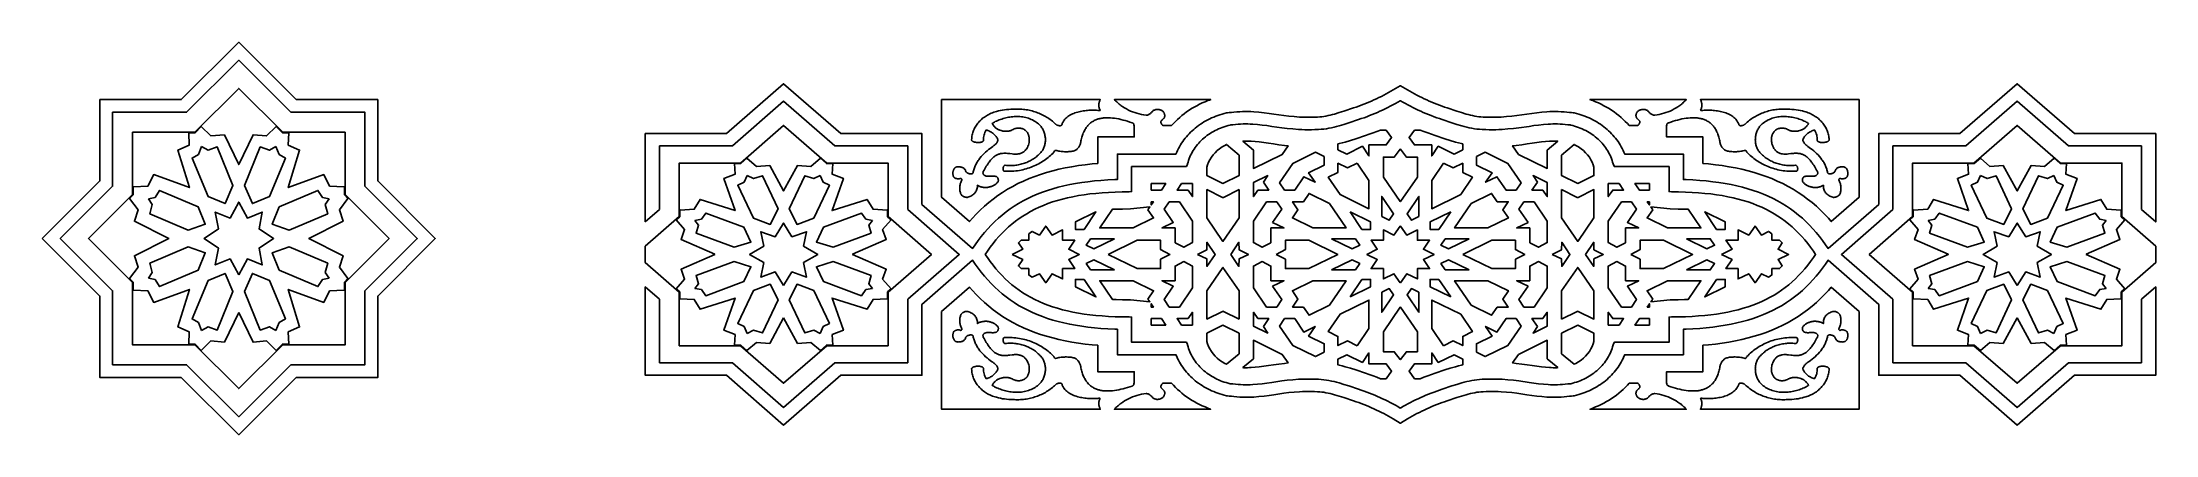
# Model space of a CAD drawing. Extents: x -305 to 314, y 31 to 146.
import ezdxf

# ---------------------------------------------------------------- set-up
doc = ezdxf.new("R2010")
doc.units = 0
doc.layers.add('LAYER_1', color=18, linetype='CONTINUOUS')

msp = doc.modelspace()

# ---------------------------------------------------------------- linework, layer by layer
at = {"layer": 'LAYER_1'}
for points in [[(-304.58, 88.23), (-287.73, 71.37), (-287.73, 47.51), (-263.9, 47.51), (-247.08, 30.73), (-230.26, 47.51), (-206.43, 47.51), (-206.43, 71.37), (-189.58, 88.23), (-206.43, 105.1), (-206.43, 128.95), (-230.26, 128.95), (-247.08, 145.73), (-263.9, 128.95), (-287.73, 128.95), (-287.73, 105.1)], [(-299.31, 88.23), (-299.31, 88.23), (-284, 103.55), (-284, 125.22), (-262.36, 125.22), (-247.08, 140.46), (-231.8, 125.22), (-210.16, 125.22), (-210.16, 103.55), (-194.85, 88.23), (-194.85, 88.23), (-194.85, 88.23), (-210.16, 72.91), (-210.16, 51.25), (-231.8, 51.25), (-247.08, 36), (-262.36, 51.25), (-284, 51.25), (-284, 72.91)], [(-291.06, 88.23), (-291.06, 88.23), (-278.17, 101.13), (-278.17, 119.38), (-259.94, 119.38), (-247.08, 132.21), (-234.21, 119.38), (-215.99, 119.38), (-215.99, 101.13), (-203.1, 88.23), (-203.1, 88.23), (-203.1, 88.23), (-215.99, 75.33), (-215.99, 57.08), (-234.21, 57.08), (-247.08, 44.26), (-259.94, 57.08), (-278.17, 57.08), (-278.17, 75.33)], [(-128.12, 93.09), (-123.94, 96.73), (-123.94, 115.34), (-102.63, 115.34), (-87.63, 128.43), (-72.63, 115.34), (-51.32, 115.34), (-51.32, 96.73), (-36.25, 83.58), (-36.25, 83.58), (-36.25, 83.58), (-51.32, 70.43), (-51.32, 51.82), (-72.63, 51.82), (-87.63, 38.73), (-102.63, 51.82), (-123.94, 51.82), (-123.94, 70.43), (-128.12, 74.07), (-128.12, 68.92), (-128.11, 68.92), (-128.11, 48.18), (-104.36, 48.18), (-87.63, 33.58), (-70.9, 48.18), (-47.15, 48.18), (-47.15, 68.92), (-32.33, 81.85), (-31.58, 80.74), (-30.7, 79.52), (-29.8, 78.34), (-28.86, 77.19), (-27.9, 76.09), (-26.9, 75.02), (-25.86, 73.99), (-24.79, 73), (-23.69, 72.05), (-22.54, 71.13), (-21.35, 70.26), (-20.13, 69.44), (-18.87, 68.65), (-17.56, 67.9), (-16.21, 67.2), (-14.82, 66.54), (-13.4, 65.93), (-11.92, 65.36), (-10.41, 64.83), (-8.85, 64.34), (-7.25, 63.89), (-5.61, 63.49), (-3.92, 63.12), (-2.18, 62.8), (-0.4, 62.52), (1.43, 62.28), (3.3, 62.07), (5.23, 61.91), (7.21, 61.78), (9.25, 61.69), (10.02, 61.67), (10.02, 54.19), (27.18, 54.19), (27.4, 53.64), (27.65, 53.1), (27.91, 52.57), (28.19, 52.04), (28.49, 51.53), (28.81, 51.03), (29.14, 50.53), (29.49, 50.05), (29.85, 49.57), (30.23, 49.11), (30.63, 48.66), (31.04, 48.22), (31.47, 47.79), (31.91, 47.37), (32.36, 46.96), (32.83, 46.57), (33.32, 46.19), (33.81, 45.82), (34.32, 45.46), (34.84, 45.12), (35.37, 44.79), (35.92, 44.48), (36.47, 44.18), (37.04, 43.89), (37.62, 43.62), (38.21, 43.37), (38.8, 43.13), (39.41, 42.9), (40.03, 42.69), (40.66, 42.5), (41.29, 42.32), (41.94, 42.16), (41.96, 42.16), (42.29, 42.1), (42.77, 42.03), (43.29, 42.02), (43.38, 42.02), (44.07, 41.93), (44.95, 41.84), (45.82, 41.78), (46.66, 41.74), (47.5, 41.72), (48.31, 41.73), (49.12, 41.75), (49.93, 41.79), (51.45, 41.91), (52.94, 42.08), (54.41, 42.27), (55.85, 42.48), (58.76, 42.89), (60.24, 43.07), (61.76, 43.22), (63.37, 43.34), (64.17, 43.38), (65.02, 43.41), (65.89, 43.42), (66.78, 43.42), (67.71, 43.4), (68.64, 43.36), (69.25, 43.32), (69.85, 43.25), (70.45, 43.17), (71.07, 43.06), (71.69, 42.94), (72.32, 42.79), (72.96, 42.63), (73.6, 42.46), (74.94, 42.06), (76.3, 41.62), (79.1, 40.68), (79.11, 40.68), (79.11, 40.68), (79.88, 40.42), (80.64, 40.15), (81.4, 39.87), (82.15, 39.58), (82.9, 39.28), (83.64, 38.97), (84.38, 38.66), (85.11, 38.33), (85.84, 37.99), (86.56, 37.65), (87.28, 37.3), (87.98, 36.93), (88.69, 36.56), (89.38, 36.18), (90.07, 35.79), (90.76, 35.39), (92.81, 34.17), (92.81, 34.17), (92.81, 34.17), (92.84, 34.18), (92.86, 34.17), (92.86, 34.17), (92.87, 34.17), (94.92, 35.39), (95.6, 35.79), (96.29, 36.18), (96.99, 36.56), (97.69, 36.93), (98.4, 37.3), (99.12, 37.65), (99.84, 37.99), (100.56, 38.33), (101.3, 38.66), (102.03, 38.97), (102.78, 39.28), (103.52, 39.58), (104.28, 39.87), (105.03, 40.15), (105.8, 40.42), (106.57, 40.68), (106.57, 40.68), (106.58, 40.68), (109.38, 41.62), (110.74, 42.06), (112.08, 42.46), (112.72, 42.63), (113.36, 42.79), (113.99, 42.94), (114.61, 43.06), (115.23, 43.17), (115.83, 43.25), (116.43, 43.32), (117.04, 43.36), (117.97, 43.4), (118.9, 43.42), (119.79, 43.42), (120.66, 43.41), (121.5, 43.38), (122.31, 43.34), (123.91, 43.22), (125.44, 43.07), (126.91, 42.89), (129.83, 42.48), (131.27, 42.27), (132.73, 42.08), (134.23, 41.91), (135.75, 41.79), (136.56, 41.75), (137.36, 41.73), (138.18, 41.72), (139.02, 41.74), (139.86, 41.78), (140.73, 41.84), (141.6, 41.93), (142.3, 42.02), (142.39, 42.02), (142.91, 42.03), (143.38, 42.1), (143.72, 42.16), (143.74, 42.16), (144.39, 42.32), (145.02, 42.5), (145.65, 42.69), (146.27, 42.9), (146.87, 43.13), (147.47, 43.37), (148.06, 43.62), (148.64, 43.89), (149.2, 44.18), (149.76, 44.48), (150.31, 44.79), (150.84, 45.12), (151.36, 45.46), (151.87, 45.82), (152.36, 46.19), (152.84, 46.57), (153.31, 46.96), (153.77, 47.37), (154.21, 47.79), (154.64, 48.22), (155.05, 48.66), (155.44, 49.11), (155.83, 49.57), (156.19, 50.05), (156.54, 50.53), (156.87, 51.03), (157.19, 51.53), (157.49, 52.04), (157.77, 52.57), (158.03, 53.1), (158.28, 53.64), (158.5, 54.19), (175.66, 54.19), (175.66, 61.67), (176.43, 61.69), (178.46, 61.78), (180.45, 61.91), (182.37, 62.07), (184.25, 62.28), (186.08, 62.52), (187.86, 62.8), (189.6, 63.12), (191.29, 63.49), (192.93, 63.89), (194.53, 64.34), (196.09, 64.83), (197.6, 65.36), (199.07, 65.93), (200.5, 66.54), (201.89, 67.2), (203.24, 67.9), (204.54, 68.65), (205.81, 69.44), (207.03, 70.26), (208.22, 71.13), (209.36, 72.05), (210.47, 73), (211.54, 73.99), (212.58, 75.02), (213.58, 76.09), (214.54, 77.19), (215.48, 78.34), (216.38, 79.52), (217.25, 80.74), (218.01, 81.85), (232.82, 68.92), (232.82, 48.18), (256.58, 48.18), (273.35, 33.58), (290.13, 48.18), (313.88, 48.18), (313.88, 68.92), (313.88, 68.92), (313.88, 74.07), (309.71, 70.43), (309.71, 51.82), (288.4, 51.82), (273.35, 38.73), (258.31, 51.82), (237, 51.82), (237, 70.43), (221.93, 83.58), (221.93, 83.58), (237, 96.73), (237, 115.34), (258.31, 115.34), (273.35, 128.43), (288.4, 115.34), (309.71, 115.34), (309.71, 96.73), (313.88, 93.09), (313.88, 98.24), (313.88, 98.24), (313.88, 118.98), (290.13, 118.98), (273.35, 133.58), (256.58, 118.98), (232.82, 118.98), (232.82, 98.24), (218.01, 85.31), (217.25, 86.42), (216.38, 87.64), (215.48, 88.82), (214.54, 89.97), (213.58, 91.07), (212.58, 92.14), (211.54, 93.17), (210.47, 94.16), (209.36, 95.11), (208.22, 96.02), (207.03, 96.89), (205.81, 97.72), (204.54, 98.51), (203.24, 99.25), (201.89, 99.96), (200.5, 100.61), (199.07, 101.23), (197.6, 101.8), (196.09, 102.33), (194.53, 102.82), (192.93, 103.27), (191.29, 103.67), (189.6, 104.03), (187.86, 104.36), (186.08, 104.64), (184.25, 104.88), (182.37, 105.09), (180.45, 105.25), (178.46, 105.38), (176.43, 105.47), (175.66, 105.49), (175.66, 112.97), (158.5, 112.97), (158.28, 113.52), (158.03, 114.06), (157.77, 114.59), (157.49, 115.11), (157.19, 115.63), (156.87, 116.13), (156.54, 116.63), (156.19, 117.11), (155.83, 117.59), (155.44, 118.05), (155.05, 118.5), (154.64, 118.94), (154.21, 119.37), (153.77, 119.79), (153.31, 120.2), (152.84, 120.59), (152.36, 120.97), (151.87, 121.34), (151.36, 121.7), (150.84, 122.04), (150.31, 122.37), (149.76, 122.68), (149.2, 122.98), (148.64, 123.27), (148.06, 123.54), (147.47, 123.79), (146.87, 124.03), (146.27, 124.26), (145.65, 124.47), (145.02, 124.66), (144.39, 124.84), (143.74, 125), (143.72, 125), (143.38, 125.06), (142.91, 125.13), (142.39, 125.14), (142.3, 125.14), (141.6, 125.23), (140.73, 125.32), (139.86, 125.38), (139.02, 125.42), (138.18, 125.43), (137.36, 125.43), (136.56, 125.41), (135.75, 125.37), (134.23, 125.25), (132.73, 125.08), (131.27, 124.89), (129.83, 124.68), (126.91, 124.27), (125.44, 124.09), (123.91, 123.93), (122.31, 123.82), (121.5, 123.78), (120.66, 123.75), (119.79, 123.74), (118.9, 123.74), (117.97, 123.76), (117.04, 123.8), (116.43, 123.84), (115.83, 123.91), (115.23, 123.99), (114.61, 124.1), (113.99, 124.22), (113.36, 124.37), (112.72, 124.53), (112.08, 124.7), (110.74, 125.1), (109.38, 125.54), (106.58, 126.48), (106.57, 126.48), (106.57, 126.48), (105.8, 126.74), (105.03, 127.01), (104.28, 127.29), (103.52, 127.58), (102.78, 127.88), (102.03, 128.19), (101.3, 128.5), (100.56, 128.83), (99.84, 129.16), (99.12, 129.51), (98.4, 129.86), (97.69, 130.23), (96.99, 130.6), (96.29, 130.98), (95.6, 131.37), (94.92, 131.77), (92.87, 132.99), (92.86, 132.99), (92.86, 132.99), (92.84, 132.98), (92.81, 132.99), (92.81, 132.99), (92.81, 132.99), (90.76, 131.77), (90.07, 131.37), (89.38, 130.98), (88.69, 130.6), (87.98, 130.23), (87.28, 129.86), (86.56, 129.51), (85.84, 129.16), (85.11, 128.83), (84.38, 128.5), (83.64, 128.19), (82.9, 127.88), (82.15, 127.58), (81.4, 127.29), (80.64, 127.01), (79.88, 126.74), (79.11, 126.48), (79.11, 126.48), (79.1, 126.48), (76.3, 125.54), (74.94, 125.1), (73.6, 124.7), (72.96, 124.53), (72.32, 124.37), (71.69, 124.22), (71.07, 124.1), (70.45, 123.99), (69.85, 123.91), (69.25, 123.84), (68.64, 123.8), (67.71, 123.76), (66.78, 123.74), (65.89, 123.74), (65.02, 123.75), (64.17, 123.78), (63.37, 123.82), (61.76, 123.93), (60.24, 124.09), (58.76, 124.27), (55.85, 124.68), (54.41, 124.89), (52.94, 125.08), (51.45, 125.25), (49.93, 125.37), (49.12, 125.41), (48.31, 125.43), (47.5, 125.43), (46.66, 125.42), (45.82, 125.38), (44.95, 125.32), (44.07, 125.23), (43.38, 125.14), (43.29, 125.14), (42.77, 125.13), (42.29, 125.06), (41.96, 125), (41.94, 125), (41.29, 124.84), (40.66, 124.66), (40.03, 124.47), (39.41, 124.26), (38.8, 124.03), (38.21, 123.79), (37.62, 123.54), (37.04, 123.27), (36.47, 122.98), (35.92, 122.68), (35.37, 122.37), (34.84, 122.04), (34.32, 121.7), (33.81, 121.34), (33.32, 120.97), (32.83, 120.59), (32.36, 120.2), (31.91, 119.79), (31.47, 119.37), (31.04, 118.94), (30.63, 118.5), (30.23, 118.05), (29.85, 117.59), (29.49, 117.11), (29.14, 116.63), (28.81, 116.13), (28.49, 115.63), (28.19, 115.11), (27.91, 114.59), (27.65, 114.06), (27.4, 113.52), (27.18, 112.97), (10.02, 112.97), (10.02, 105.49), (9.25, 105.47), (7.21, 105.38), (5.23, 105.25), (3.3, 105.09), (1.43, 104.88), (-0.4, 104.64), (-2.18, 104.36), (-3.92, 104.03), (-5.61, 103.67), (-7.25, 103.27), (-8.85, 102.82), (-10.41, 102.33), (-11.92, 101.8), (-13.4, 101.23), (-14.82, 100.61), (-16.21, 99.96), (-17.56, 99.25), (-18.87, 98.51), (-20.13, 97.72), (-21.35, 96.89), (-22.54, 96.02), (-23.69, 95.11), (-24.79, 94.16), (-25.86, 93.17), (-26.9, 92.14), (-27.9, 91.07), (-28.86, 89.97), (-29.8, 88.82), (-30.7, 87.64), (-31.58, 86.42), (-32.33, 85.31), (-47.15, 98.24), (-47.15, 118.98), (-70.9, 118.98), (-87.63, 133.58), (-104.36, 118.98), (-128.11, 118.98), (-128.11, 98.24), (-128.12, 98.24)], [(-32.62, 117.15), (-32.6, 117.51), (-32.57, 117.86), (-32.52, 118.21), (-32.45, 118.56), (-32.37, 118.9), (-32.27, 119.24), (-32.16, 119.58), (-32.03, 119.91), (-31.89, 120.23), (-31.74, 120.55), (-31.57, 120.86), (-31.39, 121.16), (-31.19, 121.46), (-30.98, 121.75), (-30.76, 122.04), (-30.53, 122.32), (-30.29, 122.58), (-30.03, 122.84), (-29.76, 123.1), (-29.49, 123.34), (-29.2, 123.57), (-28.9, 123.8), (-28.59, 124.01), (-28.27, 124.21), (-27.94, 124.41), (-27.6, 124.59), (-27.25, 124.76), (-26.89, 124.92), (-26.52, 125.07), (-26.15, 125.21), (-25.77, 125.33), (-25.38, 125.44), (-25.09, 125.53), (-24.79, 125.6), (-24.2, 125.74), (-23.6, 125.85), (-22.99, 125.94), (-22.38, 126.01), (-21.76, 126.06), (-21.15, 126.09), (-20.53, 126.11), (-20.09, 126.14), (-19.65, 126.15), (-19.21, 126.16), (-18.78, 126.15), (-18.34, 126.13), (-17.91, 126.1), (-17.47, 126.06), (-17.04, 126.01), (-16.62, 125.95), (-16.19, 125.88), (-15.77, 125.79), (-15.35, 125.7), (-14.94, 125.6), (-14.53, 125.48), (-14.12, 125.36), (-13.72, 125.22), (-13.32, 125.08), (-12.93, 124.92), (-12.54, 124.76), (-12.15, 124.59), (-11.78, 124.4), (-11.41, 124.21), (-11.04, 124.01), (-10.68, 123.79), (-10.33, 123.57), (-9.99, 123.34), (-9.65, 123.1), (-9.32, 122.85), (-9, 122.59), (-8.68, 122.33), (-8.37, 122.05), (-8.07, 121.77), (-7.99, 121.69), (-7.89, 121.61), (-7.77, 121.54), (-7.65, 121.48), (-7.51, 121.42), (-7.36, 121.37), (-7.21, 121.33), (-7.07, 121.3), (-6.92, 121.28), (-6.78, 121.27), (-6.65, 121.28), (-6.53, 121.3), (-6.42, 121.34), (-6.34, 121.39), (-6.27, 121.46), (-6.24, 121.5), (-6.23, 121.55), (-6.16, 121.73), (-6.1, 121.91), (-6.02, 122.09), (-5.94, 122.26), (-5.85, 122.42), (-5.75, 122.58), (-5.65, 122.74), (-5.54, 122.89), (-5.31, 123.18), (-5.06, 123.45), (-4.78, 123.7), (-4.48, 123.94), (-4.17, 124.16), (-3.84, 124.36), (-3.49, 124.55), (-3.13, 124.72), (-2.76, 124.88), (-2.38, 125.03), (-1.99, 125.16), (-1.59, 125.27), (-1.19, 125.38), (-0.78, 125.47), (-0.37, 125.55), (0.05, 125.62), (0.46, 125.68), (0.87, 125.73), (1.28, 125.76), (1.69, 125.79), (2.09, 125.81), (2.48, 125.82), (2.87, 125.82), (3.24, 125.82), (3.61, 125.8), (3.96, 125.78), (4.29, 125.76), (4.61, 125.72), (4.73, 125.72), (4.85, 125.73), (4.91, 125.74), (4.95, 125.76), (4.97, 125.78), (4.97, 125.82), (4.88, 126.01), (4.8, 126.2), (4.74, 126.4), (4.68, 126.6), (4.65, 126.8), (4.62, 127), (4.61, 127.2), (4.6, 127.4), (4.62, 127.6), (4.64, 127.79), (4.67, 127.99), (4.72, 128.19), (4.78, 128.38), (4.85, 128.57), (4.93, 128.75), (5.02, 128.94), (-41.41, 128.94), (-41.41, 100.32), (-33.25, 93.2), (-32.4, 94.18), (-31.28, 95.38), (-30.11, 96.54), (-28.9, 97.67), (-27.63, 98.75), (-26.32, 99.8), (-24.96, 100.79), (-23.56, 101.75), (-22.1, 102.65), (-20.6, 103.51), (-19.06, 104.31), (-17.47, 105.06), (-15.83, 105.77), (-14.16, 106.42), (-12.45, 107.02), (-10.7, 107.57), (-8.9, 108.07), (-7.07, 108.52), (-5.2, 108.92), (-3.3, 109.27), (-1.35, 109.58), (0.64, 109.85), (2.67, 110.07), (4.28, 110.21), (4.28, 117.98), (14.95, 117.98), (14.95, 119.16), (14.95, 120.06), (14.94, 120.73), (14.92, 121.21), (14.88, 121.52), (14.84, 121.72), (14.81, 121.78), (14.78, 121.83), (14.72, 121.9), (14.63, 121.97), (14.53, 122.03), (14.42, 122.09), (14.31, 122.14), (13.65, 122.36), (13, 122.57), (12.34, 122.77), (11.7, 122.94), (11.06, 123.1), (10.42, 123.24), (9.8, 123.36), (9.18, 123.45), (8.58, 123.53), (7.98, 123.58), (7.4, 123.6), (6.83, 123.6), (6.55, 123.59), (6.27, 123.57), (6, 123.54), (5.73, 123.51), (5.46, 123.47), (5.2, 123.43), (4.94, 123.37), (4.68, 123.31), (4.43, 123.24), (4.19, 123.16), (3.95, 123.07), (3.71, 122.98), (3.48, 122.88), (3.25, 122.77), (3.02, 122.65), (2.81, 122.52), (2.59, 122.38), (2.38, 122.23), (2.18, 122.08), (1.98, 121.91), (1.79, 121.73), (1.6, 121.55), (1.42, 121.36), (1.25, 121.15), (1.08, 120.94), (0.91, 120.71), (0.76, 120.48), (0.6, 120.23), (0.46, 119.98), (0.32, 119.71), (0.19, 119.43), (0.06, 119.14), (-0.06, 118.84), (-0.17, 118.53), (-0.28, 118.21), (-0.37, 117.88), (-0.47, 117.53), (-0.55, 117.17), (-0.63, 116.8), (-0.7, 116.42), (-0.74, 116.22), (-0.79, 116.02), (-0.86, 115.81), (-0.95, 115.61), (-1.04, 115.4), (-1.15, 115.21), (-1.27, 115.01), (-1.41, 114.83), (-1.55, 114.65), (-1.71, 114.49), (-1.88, 114.33), (-2.06, 114.2), (-2.25, 114.08), (-2.45, 113.98), (-2.66, 113.9), (-2.88, 113.85), (-3.2, 113.79), (-3.53, 113.74), (-3.85, 113.7), (-4.18, 113.67), (-4.5, 113.65), (-4.83, 113.64), (-5.15, 113.64), (-5.48, 113.65), (-5.8, 113.67), (-6.13, 113.7), (-6.45, 113.73), (-6.77, 113.78), (-7.09, 113.83), (-7.41, 113.9), (-7.73, 113.97), (-8.04, 114.05), (-8.09, 114.06), (-8.14, 114.06), (-8.18, 114.05), (-8.22, 114.03), (-8.29, 113.96), (-8.35, 113.87), (-8.47, 113.67), (-8.53, 113.57), (-8.59, 113.49), (-8.9, 113.17), (-9.23, 112.85), (-9.57, 112.55), (-9.92, 112.25), (-10.27, 111.96), (-10.63, 111.67), (-11.01, 111.39), (-11.39, 111.12), (-11.78, 110.86), (-12.18, 110.61), (-12.59, 110.36), (-13, 110.13), (-13.43, 109.91), (-13.86, 109.69), (-14.31, 109.49), (-14.76, 109.3), (-15.22, 109.11), (-15.68, 108.94), (-16.16, 108.79), (-16.64, 108.64), (-17.13, 108.51), (-17.63, 108.39), (-18.14, 108.28), (-18.66, 108.18), (-19.18, 108.1), (-19.71, 108.04), (-20.25, 107.99), (-20.8, 107.95), (-21.35, 107.93), (-21.92, 107.93), (-22.49, 107.94), (-23.06, 107.97), (-23.12, 107.98), (-23.17, 108), (-23.22, 108.03), (-23.26, 108.07), (-23.3, 108.11), (-23.34, 108.17), (-23.39, 108.28), (-23.42, 108.42), (-23.44, 108.57), (-23.43, 108.72), (-23.42, 108.88), (-23.39, 109.04), (-23.34, 109.19), (-23.28, 109.33), (-23.2, 109.45), (-23.12, 109.55), (-23.07, 109.59), (-23.02, 109.63), (-22.97, 109.65), (-22.91, 109.67), (-22.86, 109.68), (-22.8, 109.67), (-22.41, 109.64), (-22.02, 109.61), (-21.64, 109.59), (-21.25, 109.59), (-20.87, 109.6), (-20.49, 109.62), (-20.11, 109.65), (-19.73, 109.69), (-19.36, 109.74), (-18.98, 109.8), (-18.62, 109.88), (-18.25, 109.96), (-17.89, 110.06), (-17.53, 110.16), (-17.18, 110.28), (-16.83, 110.4), (-16.49, 110.54), (-16.15, 110.69), (-15.82, 110.84), (-15.49, 111.01), (-15.17, 111.18), (-14.86, 111.37), (-14.55, 111.56), (-14.25, 111.76), (-13.96, 111.98), (-13.68, 112.2), (-13.4, 112.43), (-13.13, 112.67), (-12.87, 112.91), (-12.62, 113.17), (-12.38, 113.43), (-12.15, 113.71), (-11.98, 113.92), (-11.83, 114.14), (-11.7, 114.37), (-11.57, 114.61), (-11.46, 114.86), (-11.37, 115.11), (-11.28, 115.37), (-11.21, 115.64), (-11.15, 115.91), (-11.1, 116.18), (-11.07, 116.46), (-11.05, 116.74), (-11.04, 117.02), (-11.04, 117.31), (-11.05, 117.59), (-11.08, 117.88), (-11.12, 118.16), (-11.17, 118.44), (-11.23, 118.72), (-11.3, 119), (-11.38, 119.27), (-11.48, 119.54), (-11.59, 119.8), (-11.71, 120.05), (-11.83, 120.3), (-11.97, 120.55), (-12.13, 120.78), (-12.29, 121), (-12.46, 121.22), (-12.64, 121.43), (-12.84, 121.62), (-13.04, 121.8), (-13.37, 122.06), (-13.7, 122.31), (-14.05, 122.54), (-14.42, 122.75), (-14.79, 122.95), (-15.17, 123.13), (-15.56, 123.29), (-15.96, 123.44), (-16.37, 123.57), (-16.78, 123.68), (-17.2, 123.77), (-17.62, 123.85), (-18.05, 123.91), (-18.49, 123.95), (-18.93, 123.97), (-19.37, 123.98), (-19.78, 123.97), (-20.19, 123.94), (-20.6, 123.91), (-21.01, 123.86), (-21.42, 123.81), (-21.83, 123.74), (-22.24, 123.66), (-22.64, 123.57), (-23.04, 123.47), (-23.44, 123.36), (-23.83, 123.23), (-24.22, 123.1), (-24.6, 122.96), (-24.97, 122.8), (-25.34, 122.64), (-25.7, 122.47), (-25.94, 122.34), (-26.17, 122.2), (-26.4, 122.06), (-26.62, 121.91), (-26.57, 121.86), (-26.54, 121.81), (-26.45, 121.65), (-26.35, 121.5), (-26.25, 121.35), (-26.14, 121.21), (-26.02, 121.07), (-25.89, 120.94), (-25.76, 120.81), (-25.63, 120.69), (-25.49, 120.57), (-25.34, 120.47), (-25.19, 120.36), (-25.03, 120.27), (-24.87, 120.18), (-24.7, 120.09), (-24.54, 120.02), (-24.36, 119.95), (-24.01, 119.83), (-23.64, 119.73), (-23.45, 119.7), (-23.26, 119.67), (-23.07, 119.65), (-22.88, 119.63), (-22.69, 119.63), (-22.49, 119.63), (-22.3, 119.64), (-22.1, 119.66), (-21.91, 119.68), (-21.71, 119.71), (-21.52, 119.76), (-21.32, 119.81), (-21.17, 119.85), (-21.02, 119.91), (-20.73, 120.05), (-20.45, 120.19), (-20.16, 120.33), (-19.91, 120.43), (-19.65, 120.5), (-19.39, 120.55), (-19.12, 120.58), (-18.86, 120.59), (-18.6, 120.58), (-18.34, 120.55), (-18.08, 120.5), (-17.84, 120.43), (-17.6, 120.34), (-17.36, 120.23), (-17.14, 120.1), (-16.94, 119.96), (-16.74, 119.8), (-16.57, 119.62), (-16.41, 119.42), (-16.31, 119.27), (-16.22, 119.12), (-16.13, 118.97), (-16.06, 118.81), (-15.99, 118.65), (-15.94, 118.48), (-15.89, 118.31), (-15.84, 118.14), (-15.81, 117.96), (-15.78, 117.79), (-15.75, 117.42), (-15.75, 117.06), (-15.78, 116.69), (-15.83, 116.33), (-15.92, 115.97), (-16.02, 115.61), (-16.16, 115.27), (-16.31, 114.93), (-16.5, 114.62), (-16.7, 114.32), (-16.81, 114.18), (-16.93, 114.04), (-17.04, 113.92), (-17.12, 113.83), (-17.16, 113.78), (-17.2, 113.74), (-17.38, 113.62), (-17.56, 113.5), (-17.74, 113.4), (-17.92, 113.31), (-18.09, 113.24), (-18.27, 113.17), (-18.45, 113.11), (-18.62, 113.06), (-18.8, 113.02), (-18.98, 112.99), (-19.33, 112.95), (-19.68, 112.93), (-20.03, 112.94), (-20.38, 112.96), (-20.74, 113), (-21.44, 113.09), (-21.8, 113.13), (-22.16, 113.17), (-22.52, 113.2), (-22.88, 113.22), (-23.24, 113.21), (-23.61, 113.18), (-23.79, 113.16), (-23.98, 113.13), (-24.17, 113.09), (-24.35, 113.04), (-24.54, 112.98), (-24.73, 112.92), (-24.92, 112.84), (-25.11, 112.75), (-25.3, 112.65), (-25.5, 112.54), (-25.69, 112.41), (-25.89, 112.27), (-26.08, 112.12), (-26.28, 111.96), (-26.48, 111.78), (-26.68, 111.58), (-26.88, 111.37), (-27.08, 111.14), (-27.29, 110.89), (-27.49, 110.63), (-27.7, 110.35), (-27.91, 110.05), (-28.12, 109.73), (-28.33, 109.39), (-28.55, 109.03), (-28.76, 108.65), (-28.98, 108.25), (-29.2, 107.82), (-29.24, 107.73), (-29.27, 107.64), (-29.29, 107.54), (-29.31, 107.43), (-29.31, 107.33), (-29.29, 107.24), (-29.26, 107.14), (-29.22, 107.05), (-29.13, 106.94), (-29.03, 106.84), (-28.92, 106.75), (-28.8, 106.68), (-28.67, 106.62), (-28.53, 106.58), (-28.39, 106.54), (-28.24, 106.51), (-28.08, 106.5), (-27.92, 106.48), (-27.59, 106.48), (-26.91, 106.51), (-26.57, 106.52), (-26.24, 106.52), (-26.08, 106.51), (-25.93, 106.5), (-25.78, 106.47), (-25.64, 106.44), (-25.51, 106.4), (-25.39, 106.35), (-25.27, 106.28), (-25.17, 106.2), (-25.08, 106.11), (-25, 106), (-24.93, 105.87), (-24.87, 105.73), (-24.84, 105.6), (-24.81, 105.48), (-24.8, 105.35), (-24.8, 105.22), (-24.81, 105.09), (-24.84, 104.97), (-24.9, 104.85), (-24.97, 104.75), (-25.1, 104.6), (-25.24, 104.45), (-25.39, 104.31), (-25.54, 104.18), (-25.7, 104.06), (-25.87, 103.95), (-26.04, 103.84), (-26.22, 103.74), (-26.4, 103.65), (-26.58, 103.57), (-26.77, 103.49), (-26.96, 103.43), (-27.15, 103.37), (-27.35, 103.32), (-27.55, 103.27), (-27.75, 103.24), (-27.95, 103.21), (-28.16, 103.19), (-28.36, 103.18), (-28.57, 103.18), (-28.78, 103.19), (-28.98, 103.2), (-29.19, 103.22), (-29.39, 103.26), (-29.6, 103.3), (-29.8, 103.35), (-30, 103.41), (-30.2, 103.47), (-30.39, 103.55), (-30.58, 103.63), (-30.77, 103.73), (-30.96, 103.83), (-30.94, 103.68), (-30.94, 103.53), (-30.94, 103.38), (-30.95, 103.23), (-30.99, 102.94), (-31.06, 102.66), (-31.16, 102.38), (-31.29, 102.12), (-31.44, 101.87), (-31.61, 101.62), (-31.81, 101.4), (-32.03, 101.19), (-32.27, 100.99), (-32.53, 100.81), (-32.81, 100.66), (-33.11, 100.52), (-33.42, 100.41), (-33.75, 100.32), (-33.9, 100.29), (-34.06, 100.29), (-34.22, 100.3), (-34.38, 100.32), (-34.54, 100.36), (-34.71, 100.41), (-34.86, 100.48), (-35.01, 100.56), (-35.16, 100.64), (-35.3, 100.74), (-35.42, 100.85), (-35.54, 100.96), (-35.64, 101.07), (-35.73, 101.2), (-35.8, 101.32), (-35.85, 101.45), (-35.92, 101.7), (-35.98, 101.95), (-36.03, 102.2), (-36.06, 102.45), (-36.08, 102.7), (-36.09, 102.95), (-36.08, 103.2), (-36.07, 103.45), (-36.04, 103.7), (-35.99, 103.95), (-35.94, 104.2), (-35.87, 104.44), (-35.79, 104.68), (-35.7, 104.92), (-35.59, 105.16), (-35.47, 105.39), (-35.46, 105.43), (-35.46, 105.47), (-35.48, 105.55), (-35.52, 105.64), (-35.59, 105.72), (-35.67, 105.79), (-35.75, 105.84), (-35.79, 105.85), (-35.83, 105.85), (-35.87, 105.85), (-35.9, 105.83), (-36.05, 105.77), (-36.2, 105.73), (-36.35, 105.7), (-36.51, 105.69), (-36.67, 105.7), (-36.83, 105.72), (-36.98, 105.76), (-37.13, 105.82), (-37.27, 105.85), (-37.4, 105.89), (-37.51, 105.96), (-37.62, 106.03), (-37.71, 106.12), (-37.8, 106.22), (-37.88, 106.32), (-37.94, 106.44), (-37.99, 106.57), (-38.04, 106.7), (-38.07, 106.84), (-38.1, 106.98), (-38.11, 107.13), (-38.12, 107.28), (-38.12, 107.44), (-38.1, 107.59), (-38.08, 107.74), (-38.05, 107.89), (-38.01, 108.04), (-37.97, 108.18), (-37.91, 108.32), (-37.84, 108.46), (-37.77, 108.59), (-37.69, 108.7), (-37.6, 108.81), (-37.5, 108.91), (-37.39, 109), (-37.28, 109.08), (-37.16, 109.14), (-37.03, 109.19), (-36.9, 109.22), (-36.75, 109.24), (-36.54, 109.25), (-36.33, 109.24), (-36.13, 109.23), (-35.93, 109.2), (-35.74, 109.17), (-35.56, 109.12), (-35.38, 109.06), (-35.22, 108.99), (-35.06, 108.9), (-34.92, 108.8), (-34.79, 108.68), (-34.66, 108.55), (-34.55, 108.41), (-34.46, 108.25), (-34.37, 108.07), (-34.3, 107.87), (-34.28, 107.81), (-34.25, 107.76), (-34.16, 107.66), (-34.05, 107.56), (-33.91, 107.47), (-33.75, 107.39), (-33.58, 107.32), (-33.4, 107.26), (-33.21, 107.22), (-33.03, 107.19), (-32.85, 107.18), (-32.68, 107.18), (-32.53, 107.2), (-32.4, 107.24), (-32.35, 107.27), (-32.3, 107.31), (-32.26, 107.34), (-32.23, 107.39), (-32.2, 107.44), (-32.19, 107.49), (-32.14, 107.79), (-32.07, 108.08), (-32, 108.36), (-31.91, 108.65), (-31.82, 108.93), (-31.71, 109.21), (-31.59, 109.49), (-31.47, 109.76), (-31.33, 110.03), (-31.19, 110.29), (-31.04, 110.56), (-30.88, 110.81), (-30.72, 111.07), (-30.54, 111.32), (-30.18, 111.81), (-29.8, 112.27), (-29.39, 112.72), (-28.98, 113.15), (-28.55, 113.55), (-28.11, 113.93), (-27.67, 114.29), (-27.22, 114.62), (-26.78, 114.92), (-26.44, 115.17), (-26.08, 115.44), (-25.9, 115.59), (-25.73, 115.75), (-25.57, 115.91), (-25.42, 116.07), (-25.29, 116.24), (-25.18, 116.41), (-25.09, 116.58), (-25.02, 116.76), (-24.98, 116.93), (-24.98, 117.02), (-24.98, 117.11), (-24.99, 117.19), (-25, 117.28), (-25.03, 117.36), (-25.07, 117.45), (-25.19, 117.68), (-25.33, 117.9), (-25.47, 118.12), (-25.64, 118.32), (-25.81, 118.52), (-26, 118.71), (-26.2, 118.88), (-26.4, 119.05), (-26.62, 119.21), (-26.85, 119.36), (-27.09, 119.49), (-27.33, 119.62), (-27.59, 119.73), (-27.85, 119.83), (-28.11, 119.92), (-28.39, 119.99), (-28.58, 119.65), (-28.74, 119.29), (-28.88, 118.93), (-28.99, 118.56), (-29.07, 118.19), (-29.13, 117.81), (-29.16, 117.43), (-29.16, 117.05), (-29.17, 116.96), (-29.19, 116.87), (-29.24, 116.79), (-29.3, 116.72), (-29.38, 116.66), (-29.47, 116.6), (-29.57, 116.54), (-29.69, 116.5), (-29.81, 116.46), (-29.95, 116.42), (-30.09, 116.39), (-30.24, 116.37), (-30.55, 116.35), (-30.87, 116.34), (-31.2, 116.36), (-31.51, 116.41), (-31.66, 116.44), (-31.81, 116.48), (-31.94, 116.52), (-32.07, 116.57), (-32.19, 116.62), (-32.3, 116.68), (-32.39, 116.74), (-32.47, 116.81), (-32.53, 116.89), (-32.58, 116.97), (-32.61, 117.06)], [(-28.65, 83.58), (-28.65, 83.58), (-28.01, 84.53), (-27.2, 85.66), (-26.36, 86.75), (-25.5, 87.8), (-24.62, 88.81), (-23.71, 89.79), (-22.77, 90.72), (-21.81, 91.61), (-20.81, 92.47), (-19.79, 93.28), (-18.73, 94.06), (-17.64, 94.8), (-16.51, 95.5), (-15.35, 96.16), (-14.15, 96.79), (-12.9, 97.38), (-11.62, 97.93), (-10.3, 98.45), (-8.93, 98.93), (-7.51, 99.37), (-6.05, 99.78), (-4.54, 100.15), (-2.99, 100.48), (-1.38, 100.78), (0.28, 101.04), (2, 101.27), (3.77, 101.46), (5.59, 101.62), (7.48, 101.74), (9.42, 101.83), (11.42, 101.88), (13.51, 101.9), (14.2, 101.97), (14.2, 109.32), (30.22, 109.32), (30.56, 110.03), (30.59, 110.11), (30.73, 110.62), (30.88, 111.13), (31.06, 111.63), (31.26, 112.12), (31.47, 112.6), (31.71, 113.08), (31.96, 113.54), (32.23, 114), (32.51, 114.45), (32.82, 114.89), (33.13, 115.32), (33.47, 115.74), (33.82, 116.15), (34.19, 116.54), (34.57, 116.93), (34.96, 117.31), (35.37, 117.67), (35.8, 118.02), (36.23, 118.36), (36.68, 118.68), (37.15, 119), (37.62, 119.29), (38.11, 119.58), (38.61, 119.85), (39.12, 120.11), (39.64, 120.35), (40.18, 120.57), (40.72, 120.79), (41.27, 120.98), (41.83, 121.16), (42.41, 121.32), (42.99, 121.47), (43.15, 121.49), (43.33, 121.49), (43.57, 121.49), (43.84, 121.51), (44.62, 121.61), (45.37, 121.69), (46.1, 121.74), (46.82, 121.78), (47.53, 121.79), (48.23, 121.79), (48.93, 121.77), (49.62, 121.73), (51, 121.62), (52.37, 121.47), (53.76, 121.29), (55.18, 121.08), (58.14, 120.66), (59.71, 120.47), (61.35, 120.31), (63.08, 120.18), (63.98, 120.14), (64.91, 120.11), (65.86, 120.09), (66.84, 120.1), (67.86, 120.12), (68.9, 120.16), (69.67, 120.22), (70.43, 120.3), (71.19, 120.4), (71.94, 120.53), (72.69, 120.68), (73.43, 120.85), (74.16, 121.04), (74.9, 121.24), (76.34, 121.67), (77.77, 122.13), (80.59, 123.08), (81.4, 123.35), (82.2, 123.63), (82.99, 123.92), (83.78, 124.22), (84.56, 124.53), (85.34, 124.85), (86.12, 125.18), (86.88, 125.52), (87.65, 125.87), (88.4, 126.23), (89.15, 126.6), (89.9, 126.98), (90.64, 127.37), (91.37, 127.76), (92.09, 128.17), (92.81, 128.58), (92.84, 128.57), (92.86, 128.58), (93.58, 128.17), (94.31, 127.76), (95.04, 127.37), (95.78, 126.98), (96.52, 126.6), (97.28, 126.23), (98.03, 125.87), (98.79, 125.52), (99.56, 125.18), (100.34, 124.85), (101.11, 124.53), (101.9, 124.22), (102.69, 123.92), (103.48, 123.63), (104.28, 123.35), (105.09, 123.08), (107.91, 122.13), (109.34, 121.67), (110.78, 121.24), (111.51, 121.04), (112.25, 120.85), (112.99, 120.68), (113.74, 120.53), (114.49, 120.4), (115.25, 120.3), (116.01, 120.22), (116.77, 120.16), (117.82, 120.12), (118.83, 120.1), (119.82, 120.09), (120.77, 120.11), (121.7, 120.14), (122.6, 120.18), (124.33, 120.31), (125.97, 120.47), (127.54, 120.66), (130.5, 121.08), (131.92, 121.29), (133.31, 121.47), (134.68, 121.62), (136.06, 121.73), (136.75, 121.77), (137.45, 121.79), (138.15, 121.79), (138.86, 121.78), (139.58, 121.74), (140.31, 121.69), (141.06, 121.61), (141.84, 121.51), (142.11, 121.49), (142.35, 121.49), (142.53, 121.49), (142.69, 121.47), (143.27, 121.32), (143.84, 121.16), (144.41, 120.98), (144.96, 120.79), (145.5, 120.57), (146.04, 120.35), (146.56, 120.11), (147.07, 119.85), (147.57, 119.58), (148.06, 119.29), (148.53, 119), (149, 118.68), (149.45, 118.36), (149.88, 118.02), (150.31, 117.67), (150.72, 117.31), (151.11, 116.93), (151.49, 116.54), (151.86, 116.15), (152.21, 115.74), (152.54, 115.32), (152.86, 114.89), (153.17, 114.45), (153.45, 114), (153.72, 113.54), (153.97, 113.08), (154.2, 112.6), (154.42, 112.12), (154.62, 111.63), (154.79, 111.13), (154.95, 110.62), (155.09, 110.11), (155.12, 110.03), (155.46, 109.32), (171.48, 109.32), (171.48, 101.97), (172.17, 101.9), (174.26, 101.88), (176.26, 101.83), (178.2, 101.74), (180.09, 101.62), (181.91, 101.46), (183.68, 101.27), (185.39, 101.04), (187.05, 100.78), (188.66, 100.48), (190.22, 100.15), (191.73, 99.78), (193.19, 99.37), (194.61, 98.93), (195.97, 98.45), (197.3, 97.93), (198.58, 97.38), (199.82, 96.79), (201.03, 96.16), (202.19, 95.5), (203.32, 94.8), (204.41, 94.06), (205.47, 93.28), (206.49, 92.47), (207.49, 91.61), (208.45, 90.72), (209.39, 89.79), (210.3, 88.81), (211.18, 87.8), (212.04, 86.75), (212.87, 85.66), (213.69, 84.53), (214.33, 83.58), (214.33, 83.58), (214.33, 83.58), (213.69, 82.63), (212.87, 81.5), (212.04, 80.41), (211.18, 79.36), (210.3, 78.34), (209.39, 77.37), (208.45, 76.44), (207.49, 75.55), (206.49, 74.69), (205.47, 73.88), (204.41, 73.1), (203.32, 72.36), (202.19, 71.66), (201.03, 71), (199.82, 70.37), (198.58, 69.78), (197.3, 69.23), (195.97, 68.71), (194.61, 68.23), (193.19, 67.79), (191.73, 67.38), (190.22, 67.01), (188.66, 66.68), (187.05, 66.38), (185.39, 66.11), (183.68, 65.89), (181.91, 65.69), (180.09, 65.54), (178.2, 65.42), (176.26, 65.33), (174.26, 65.28), (172.17, 65.26), (171.48, 65.19), (171.48, 57.84), (155.46, 57.84), (155.12, 57.13), (155.09, 57.05), (154.95, 56.54), (154.79, 56.03), (154.62, 55.53), (154.42, 55.04), (154.2, 54.56), (153.97, 54.08), (153.72, 53.62), (153.45, 53.16), (153.17, 52.71), (152.86, 52.27), (152.54, 51.84), (152.21, 51.42), (151.86, 51.01), (151.49, 50.61), (151.11, 50.23), (150.72, 49.85), (150.31, 49.49), (149.88, 49.14), (149.45, 48.8), (149, 48.48), (148.53, 48.16), (148.06, 47.86), (147.57, 47.58), (147.07, 47.31), (146.56, 47.05), (146.04, 46.81), (145.5, 46.58), (144.96, 46.37), (144.41, 46.18), (143.84, 46), (143.27, 45.84), (142.69, 45.69), (142.53, 45.67), (142.35, 45.67), (142.11, 45.67), (141.84, 45.65), (141.06, 45.54), (140.31, 45.47), (139.58, 45.42), (138.86, 45.38), (138.15, 45.37), (137.45, 45.37), (136.75, 45.39), (136.06, 45.43), (134.68, 45.54), (133.31, 45.69), (131.92, 45.87), (130.5, 46.08), (127.54, 46.49), (125.97, 46.69), (124.33, 46.85), (122.6, 46.98), (121.7, 47.02), (120.77, 47.05), (119.82, 47.07), (118.83, 47.06), (117.82, 47.04), (116.77, 47), (116.01, 46.94), (115.25, 46.86), (114.49, 46.76), (113.74, 46.63), (112.99, 46.48), (112.25, 46.31), (111.51, 46.12), (110.78, 45.92), (109.34, 45.49), (107.91, 45.03), (105.09, 44.08), (104.28, 43.81), (103.48, 43.53), (102.69, 43.24), (101.9, 42.94), (101.11, 42.63), (100.34, 42.31), (99.56, 41.98), (98.79, 41.64), (98.03, 41.29), (97.28, 40.93), (96.52, 40.56), (95.78, 40.18), (95.04, 39.79), (94.31, 39.4), (93.58, 38.99), (92.86, 38.57), (92.84, 38.59), (92.81, 38.57), (92.09, 38.99), (91.37, 39.4), (90.64, 39.79), (89.9, 40.18), (89.15, 40.56), (88.4, 40.93), (87.65, 41.29), (86.88, 41.64), (86.12, 41.98), (85.34, 42.31), (84.56, 42.63), (83.78, 42.94), (82.99, 43.24), (82.2, 43.53), (81.4, 43.81), (80.59, 44.08), (77.77, 45.03), (76.34, 45.49), (74.9, 45.92), (74.16, 46.12), (73.43, 46.31), (72.69, 46.48), (71.94, 46.63), (71.19, 46.76), (70.43, 46.86), (69.67, 46.94), (68.9, 47), (67.86, 47.04), (66.84, 47.06), (65.86, 47.07), (64.91, 47.05), (63.98, 47.02), (63.08, 46.98), (61.35, 46.85), (59.71, 46.69), (58.14, 46.49), (55.18, 46.08), (53.76, 45.87), (52.37, 45.69), (51, 45.54), (49.62, 45.43), (48.93, 45.39), (48.23, 45.37), (47.53, 45.37), (46.82, 45.38), (46.1, 45.42), (45.37, 45.47), (44.62, 45.54), (43.84, 45.65), (43.57, 45.67), (43.33, 45.67), (43.15, 45.67), (42.99, 45.69), (42.41, 45.84), (41.83, 46), (41.27, 46.18), (40.72, 46.37), (40.18, 46.58), (39.64, 46.81), (39.12, 47.05), (38.61, 47.31), (38.11, 47.58), (37.62, 47.86), (37.15, 48.16), (36.68, 48.48), (36.23, 48.8), (35.8, 49.14), (35.37, 49.49), (34.96, 49.85), (34.57, 50.23), (34.19, 50.61), (33.82, 51.01), (33.47, 51.42), (33.13, 51.84), (32.82, 52.27), (32.51, 52.71), (32.23, 53.16), (31.96, 53.62), (31.71, 54.08), (31.47, 54.56), (31.26, 55.04), (31.06, 55.53), (30.88, 56.03), (30.73, 56.54), (30.59, 57.05), (30.56, 57.13), (30.22, 57.84), (14.2, 57.84), (14.2, 65.19), (13.51, 65.26), (11.42, 65.28), (9.42, 65.33), (7.48, 65.42), (5.59, 65.54), (3.77, 65.69), (2, 65.89), (0.28, 66.11), (-1.38, 66.38), (-2.99, 66.68), (-4.54, 67.01), (-6.05, 67.38), (-7.51, 67.79), (-8.93, 68.23), (-10.3, 68.71), (-11.62, 69.23), (-12.9, 69.78), (-14.15, 70.37), (-15.35, 71), (-16.51, 71.66), (-17.64, 72.36), (-18.73, 73.1), (-19.79, 73.88), (-20.81, 74.69), (-21.81, 75.55), (-22.77, 76.44), (-23.71, 77.37), (-24.62, 78.34), (-25.5, 79.36), (-26.36, 80.41), (-27.2, 81.5), (-28.01, 82.63)], [(22.76, 122.3), (22.79, 122.15), (22.84, 122.01), (22.9, 121.87), (22.98, 121.74), (23.07, 121.62), (23.17, 121.5), (23.28, 121.39), (23.4, 121.3), (25.85, 121.3), (26.42, 121.93), (27.01, 122.54), (27.62, 123.13), (28.26, 123.7), (28.92, 124.25), (29.59, 124.79), (30.29, 125.3), (31.01, 125.79), (31.74, 126.27), (32.5, 126.72), (33.27, 127.14), (34.06, 127.55), (34.86, 127.93), (35.69, 128.29), (36.52, 128.63), (36.95, 128.79), (37.37, 128.94), (9.17, 128.93), (9.39, 128.7), (9.61, 128.47), (9.84, 128.25), (10.08, 128.03), (10.32, 127.82), (10.56, 127.61), (10.81, 127.41), (11.07, 127.22), (11.6, 126.84), (12.14, 126.49), (12.71, 126.17), (13.29, 125.86), (13.88, 125.58), (14.5, 125.33), (15.12, 125.1), (15.76, 124.9), (16.41, 124.73), (17.07, 124.58), (17.74, 124.46), (18.42, 124.37), (18.51, 124.37), (18.6, 124.37), (18.7, 124.39), (18.8, 124.41), (19, 124.47), (19.19, 124.55), (19.37, 124.65), (19.54, 124.76), (19.71, 124.88), (19.86, 125.01), (20, 125.15), (20.13, 125.3), (20.26, 125.45), (20.41, 125.58), (20.55, 125.69), (20.71, 125.79), (20.87, 125.87), (21.04, 125.94), (21.21, 125.99), (21.38, 126.03), (21.55, 126.05), (21.73, 126.06), (21.9, 126.06), (22.08, 126.04), (22.25, 126.01), (22.41, 125.97), (22.58, 125.92), (22.74, 125.86), (22.89, 125.78), (23.03, 125.7), (23.17, 125.61), (23.3, 125.51), (23.42, 125.39), (23.52, 125.27), (23.62, 125.15), (23.7, 125.01), (23.77, 124.87), (23.82, 124.72), (23.86, 124.56), (23.88, 124.4), (23.89, 124.23), (23.87, 124.06), (23.84, 123.88), (23.78, 123.7), (23.74, 123.6), (23.68, 123.51), (23.61, 123.42), (23.53, 123.34), (23.35, 123.17), (23.17, 123.01), (23, 122.84), (22.92, 122.76), (22.86, 122.67), (22.81, 122.58), (22.77, 122.49), (22.76, 122.4)], [(162.92, 122.3), (162.88, 122.15), (162.84, 122.01), (162.77, 121.87), (162.7, 121.74), (162.61, 121.62), (162.51, 121.5), (162.4, 121.39), (162.27, 121.3), (159.83, 121.3), (159.26, 121.93), (158.67, 122.54), (158.05, 123.13), (157.42, 123.7), (156.76, 124.25), (156.08, 124.79), (155.39, 125.3), (154.67, 125.79), (153.93, 126.27), (153.18, 126.72), (152.41, 127.14), (151.62, 127.55), (150.81, 127.93), (149.99, 128.29), (149.16, 128.63), (148.73, 128.79), (148.31, 128.94), (176.51, 128.93), (176.29, 128.7), (176.07, 128.47), (175.84, 128.25), (175.6, 128.03), (175.36, 127.82), (175.12, 127.61), (174.87, 127.41), (174.61, 127.22), (174.08, 126.84), (173.54, 126.49), (172.97, 126.17), (172.39, 125.86), (171.79, 125.58), (171.18, 125.33), (170.56, 125.1), (169.92, 124.9), (169.27, 124.73), (168.61, 124.58), (167.94, 124.46), (167.26, 124.37), (167.17, 124.37), (167.08, 124.37), (166.98, 124.39), (166.88, 124.41), (166.68, 124.47), (166.49, 124.55), (166.31, 124.65), (166.13, 124.76), (165.97, 124.88), (165.82, 125.01), (165.68, 125.15), (165.55, 125.3), (165.41, 125.45), (165.27, 125.58), (165.12, 125.69), (164.97, 125.79), (164.81, 125.87), (164.64, 125.94), (164.47, 125.99), (164.3, 126.03), (164.13, 126.05), (163.95, 126.06), (163.78, 126.06), (163.6, 126.04), (163.43, 126.01), (163.26, 125.97), (163.1, 125.92), (162.94, 125.86), (162.79, 125.78), (162.65, 125.7), (162.51, 125.61), (162.38, 125.51), (162.26, 125.39), (162.15, 125.27), (162.06, 125.15), (161.98, 125.01), (161.91, 124.87), (161.85, 124.72), (161.82, 124.56), (161.79, 124.4), (161.79, 124.23), (161.81, 124.06), (161.84, 123.88), (161.9, 123.7), (161.94, 123.6), (162, 123.51), (162.07, 123.42), (162.15, 123.34), (162.33, 123.17), (162.51, 123.01), (162.68, 122.84), (162.76, 122.76), (162.82, 122.67), (162.87, 122.58), (162.91, 122.49), (162.92, 122.4)], [(218.3, 117.15), (218.28, 117.51), (218.25, 117.86), (218.19, 118.21), (218.13, 118.56), (218.05, 118.9), (217.95, 119.24), (217.84, 119.58), (217.71, 119.91), (217.57, 120.23), (217.41, 120.55), (217.25, 120.86), (217.06, 121.16), (216.87, 121.46), (216.66, 121.75), (216.44, 122.04), (216.21, 122.32), (215.97, 122.58), (215.71, 122.84), (215.44, 123.1), (215.16, 123.34), (214.88, 123.57), (214.58, 123.8), (214.27, 124.01), (213.94, 124.21), (213.61, 124.41), (213.28, 124.59), (212.93, 124.76), (212.57, 124.92), (212.2, 125.07), (211.83, 125.21), (211.45, 125.33), (211.05, 125.44), (210.76, 125.53), (210.47, 125.6), (209.88, 125.74), (209.27, 125.85), (208.67, 125.94), (208.06, 126.01), (207.44, 126.06), (206.83, 126.09), (206.21, 126.11), (205.77, 126.14), (205.33, 126.15), (204.89, 126.16), (204.45, 126.15), (204.02, 126.13), (203.58, 126.1), (203.15, 126.06), (202.72, 126.01), (202.29, 125.95), (201.87, 125.88), (201.45, 125.79), (201.03, 125.7), (200.61, 125.6), (200.2, 125.48), (199.8, 125.36), (199.39, 125.22), (199, 125.08), (198.6, 124.92), (198.22, 124.76), (197.83, 124.59), (197.46, 124.4), (197.09, 124.21), (196.72, 124.01), (196.36, 123.79), (196.01, 123.57), (195.66, 123.34), (195.33, 123.1), (195, 122.85), (194.67, 122.59), (194.36, 122.33), (194.05, 122.05), (193.75, 121.77), (193.67, 121.69), (193.57, 121.61), (193.45, 121.54), (193.32, 121.48), (193.19, 121.42), (193.04, 121.37), (192.89, 121.33), (192.74, 121.3), (192.6, 121.28), (192.46, 121.27), (192.33, 121.28), (192.21, 121.3), (192.1, 121.34), (192.01, 121.39), (191.95, 121.46), (191.92, 121.5), (191.9, 121.55), (191.84, 121.73), (191.77, 121.91), (191.7, 122.09), (191.62, 122.26), (191.53, 122.42), (191.43, 122.58), (191.33, 122.74), (191.22, 122.89), (190.99, 123.18), (190.73, 123.45), (190.46, 123.7), (190.16, 123.94), (189.85, 124.16), (189.52, 124.36), (189.17, 124.55), (188.81, 124.72), (188.44, 124.88), (188.06, 125.03), (187.67, 125.16), (187.27, 125.27), (186.87, 125.38), (186.46, 125.47), (186.05, 125.55), (185.63, 125.62), (185.22, 125.68), (184.81, 125.73), (184.4, 125.76), (183.99, 125.79), (183.59, 125.81), (183.19, 125.82), (182.81, 125.82), (182.43, 125.82), (182.07, 125.8), (181.72, 125.78), (181.38, 125.76), (181.06, 125.72), (180.95, 125.72), (180.82, 125.73), (180.77, 125.74), (180.73, 125.76), (180.71, 125.78), (180.71, 125.82), (180.8, 126.01), (180.88, 126.2), (180.94, 126.4), (180.99, 126.6), (181.03, 126.8), (181.06, 127), (181.07, 127.2), (181.07, 127.4), (181.06, 127.6), (181.04, 127.79), (181.01, 127.99), (180.96, 128.19), (180.9, 128.38), (180.83, 128.57), (180.75, 128.75), (180.66, 128.94), (227.08, 128.94), (227.08, 100.32), (218.93, 93.2), (218.08, 94.18), (216.96, 95.38), (215.79, 96.54), (214.57, 97.67), (213.31, 98.75), (212, 99.8), (210.64, 100.79), (209.23, 101.75), (207.78, 102.65), (206.28, 103.51), (204.73, 104.31), (203.15, 105.06), (201.51, 105.77), (199.84, 106.42), (198.13, 107.02), (196.37, 107.57), (194.58, 108.07), (192.75, 108.52), (190.88, 108.92), (188.97, 109.27), (187.03, 109.58), (185.04, 109.85), (183.01, 110.07), (181.4, 110.21), (181.4, 117.98), (170.73, 117.98), (170.72, 119.16), (170.73, 120.06), (170.74, 120.73), (170.76, 121.21), (170.8, 121.52), (170.84, 121.72), (170.87, 121.78), (170.9, 121.83), (170.96, 121.9), (171.05, 121.97), (171.15, 122.03), (171.26, 122.09), (171.37, 122.14), (172.03, 122.36), (172.68, 122.57), (173.33, 122.77), (173.98, 122.94), (174.62, 123.1), (175.25, 123.24), (175.88, 123.36), (176.49, 123.45), (177.1, 123.53), (177.69, 123.58), (178.28, 123.6), (178.85, 123.6), (179.13, 123.59), (179.41, 123.57), (179.68, 123.54), (179.95, 123.51), (180.22, 123.47), (180.48, 123.43), (180.74, 123.37), (180.99, 123.31), (181.24, 123.24), (181.49, 123.16), (181.73, 123.07), (181.97, 122.98), (182.2, 122.88), (182.43, 122.77), (182.65, 122.65), (182.87, 122.52), (183.09, 122.38), (183.29, 122.23), (183.5, 122.08), (183.7, 121.91), (183.89, 121.73), (184.08, 121.55), (184.26, 121.36), (184.43, 121.15), (184.6, 120.94), (184.77, 120.71), (184.92, 120.48), (185.07, 120.23), (185.22, 119.98), (185.36, 119.71), (185.49, 119.43), (185.62, 119.14), (185.74, 118.84), (185.85, 118.53), (185.95, 118.21), (186.05, 117.88), (186.14, 117.53), (186.23, 117.17), (186.31, 116.8), (186.37, 116.42), (186.42, 116.22), (186.47, 116.02), (186.54, 115.81), (186.62, 115.61), (186.72, 115.4), (186.83, 115.21), (186.95, 115.01), (187.09, 114.83), (187.23, 114.65), (187.39, 114.49), (187.56, 114.33), (187.74, 114.2), (187.93, 114.08), (188.13, 113.98), (188.34, 113.9), (188.56, 113.85), (188.88, 113.79), (189.2, 113.74), (189.53, 113.7), (189.85, 113.67), (190.18, 113.65), (190.51, 113.64), (190.83, 113.64), (191.16, 113.65), (191.48, 113.67), (191.81, 113.7), (192.13, 113.73), (192.45, 113.78), (192.77, 113.83), (193.09, 113.9), (193.41, 113.97), (193.72, 114.05), (193.77, 114.06), (193.82, 114.06), (193.86, 114.05), (193.9, 114.03), (193.97, 113.96), (194.03, 113.87), (194.15, 113.67), (194.2, 113.57), (194.26, 113.49), (194.58, 113.17), (194.91, 112.85), (195.25, 112.55), (195.59, 112.25), (195.95, 111.96), (196.31, 111.67), (196.69, 111.39), (197.07, 111.12), (197.46, 110.86), (197.86, 110.61), (198.27, 110.36), (198.68, 110.13), (199.11, 109.91), (199.54, 109.69), (199.98, 109.49), (200.43, 109.3), (200.89, 109.11), (201.36, 108.94), (201.84, 108.79), (202.32, 108.64), (202.81, 108.51), (203.31, 108.39), (203.82, 108.28), (204.34, 108.18), (204.86, 108.1), (205.39, 108.04), (205.93, 107.99), (206.48, 107.95), (207.03, 107.93), (207.59, 107.93), (208.16, 107.94), (208.74, 107.97), (208.8, 107.98), (208.85, 108), (208.9, 108.03), (208.94, 108.07), (208.98, 108.11), (209.01, 108.17), (209.07, 108.28), (209.1, 108.42), (209.11, 108.57), (209.11, 108.72), (209.1, 108.88), (209.06, 109.04), (209.02, 109.19), (208.96, 109.33), (208.88, 109.45), (208.8, 109.55), (208.75, 109.59), (208.7, 109.63), (208.65, 109.65), (208.59, 109.67), (208.53, 109.68), (208.47, 109.67), (208.09, 109.64), (207.7, 109.61), (207.32, 109.59), (206.93, 109.59), (206.55, 109.6), (206.17, 109.62), (205.79, 109.65), (205.41, 109.69), (205.03, 109.74), (204.66, 109.8), (204.29, 109.88), (203.93, 109.96), (203.57, 110.06), (203.21, 110.16), (202.86, 110.28), (202.51, 110.4), (202.17, 110.54), (201.83, 110.69), (201.5, 110.84), (201.17, 111.01), (200.85, 111.18), (200.54, 111.37), (200.23, 111.56), (199.93, 111.76), (199.64, 111.98), (199.35, 112.2), (199.08, 112.43), (198.81, 112.67), (198.55, 112.91), (198.3, 113.17), (198.06, 113.43), (197.82, 113.71), (197.66, 113.92), (197.51, 114.14), (197.38, 114.37), (197.25, 114.61), (197.14, 114.86), (197.04, 115.11), (196.96, 115.37), (196.89, 115.64), (196.83, 115.91), (196.78, 116.18), (196.75, 116.46), (196.72, 116.74), (196.71, 117.02), (196.72, 117.31), (196.73, 117.59), (196.76, 117.88), (196.79, 118.16), (196.84, 118.44), (196.91, 118.72), (196.98, 119), (197.06, 119.27), (197.16, 119.54), (197.27, 119.8), (197.38, 120.05), (197.51, 120.3), (197.65, 120.55), (197.8, 120.78), (197.97, 121), (198.14, 121.22), (198.32, 121.43), (198.52, 121.62), (198.72, 121.8), (199.05, 122.06), (199.38, 122.31), (199.73, 122.54), (200.09, 122.75), (200.47, 122.95), (200.85, 123.13), (201.24, 123.29), (201.64, 123.44), (202.04, 123.57), (202.46, 123.68), (202.88, 123.77), (203.3, 123.85), (203.73, 123.91), (204.17, 123.95), (204.61, 123.97), (205.05, 123.98), (205.46, 123.97), (205.87, 123.94), (206.28, 123.91), (206.69, 123.86), (207.1, 123.81), (207.51, 123.74), (207.92, 123.66), (208.32, 123.57), (208.72, 123.47), (209.12, 123.36), (209.51, 123.23), (209.9, 123.1), (210.28, 122.96), (210.65, 122.8), (211.02, 122.64), (211.38, 122.47), (211.62, 122.34), (211.85, 122.2), (212.08, 122.06), (212.3, 121.91), (212.25, 121.86), (212.21, 121.81), (212.13, 121.65), (212.03, 121.5), (211.92, 121.35), (211.81, 121.21), (211.7, 121.07), (211.57, 120.94), (211.44, 120.81), (211.31, 120.69), (211.16, 120.57), (211.02, 120.47), (210.87, 120.36), (210.71, 120.27), (210.55, 120.18), (210.38, 120.09), (210.21, 120.02), (210.04, 119.95), (209.69, 119.83), (209.32, 119.73), (209.13, 119.7), (208.94, 119.67), (208.75, 119.65), (208.56, 119.63), (208.37, 119.63), (208.17, 119.63), (207.98, 119.64), (207.78, 119.66), (207.58, 119.68), (207.39, 119.71), (207.19, 119.76), (207, 119.81), (206.85, 119.85), (206.7, 119.91), (206.41, 120.05), (206.13, 120.19), (205.84, 120.33), (205.58, 120.43), (205.33, 120.5), (205.07, 120.55), (204.8, 120.58), (204.54, 120.59), (204.28, 120.58), (204.02, 120.55), (203.76, 120.5), (203.51, 120.43), (203.27, 120.34), (203.04, 120.23), (202.82, 120.1), (202.62, 119.96), (202.42, 119.8), (202.25, 119.62), (202.09, 119.42), (201.99, 119.27), (201.9, 119.12), (201.81, 118.97), (201.74, 118.81), (201.67, 118.65), (201.61, 118.48), (201.56, 118.31), (201.52, 118.14), (201.49, 117.96), (201.46, 117.79), (201.43, 117.42), (201.43, 117.06), (201.46, 116.69), (201.51, 116.33), (201.59, 115.97), (201.7, 115.61), (201.84, 115.27), (201.99, 114.93), (202.17, 114.62), (202.38, 114.32), (202.49, 114.18), (202.6, 114.04), (202.72, 113.92), (202.8, 113.83), (202.84, 113.78), (202.88, 113.74), (203.06, 113.62), (203.24, 113.5), (203.42, 113.4), (203.59, 113.31), (203.77, 113.24), (203.95, 113.17), (204.13, 113.11), (204.3, 113.06), (204.48, 113.02), (204.65, 112.99), (205.01, 112.95), (205.36, 112.93), (205.71, 112.94), (206.06, 112.96), (206.41, 113), (207.12, 113.09), (207.48, 113.13), (207.84, 113.17), (208.19, 113.2), (208.56, 113.22), (208.92, 113.21), (209.29, 113.18), (209.47, 113.16), (209.66, 113.13), (209.84, 113.09), (210.03, 113.04), (210.22, 112.98), (210.41, 112.92), (210.6, 112.84), (210.79, 112.75), (210.98, 112.65), (211.17, 112.54), (211.37, 112.41), (211.56, 112.27), (211.76, 112.12), (211.96, 111.96), (212.16, 111.78), (212.36, 111.58), (212.56, 111.37), (212.76, 111.14), (212.97, 110.89), (213.17, 110.63), (213.38, 110.35), (213.59, 110.05), (213.8, 109.73), (214.01, 109.39), (214.22, 109.03), (214.44, 108.65), (214.66, 108.25), (214.88, 107.82), (214.92, 107.73), (214.95, 107.64), (214.97, 107.54), (214.99, 107.43), (214.99, 107.33), (214.97, 107.24), (214.94, 107.14), (214.9, 107.05), (214.81, 106.94), (214.71, 106.84), (214.6, 106.75), (214.48, 106.68), (214.35, 106.62), (214.21, 106.58), (214.07, 106.54), (213.92, 106.51), (213.76, 106.5), (213.6, 106.48), (213.27, 106.48), (212.58, 106.51), (212.25, 106.52), (211.92, 106.52), (211.76, 106.51), (211.61, 106.5), (211.46, 106.47), (211.32, 106.44), (211.19, 106.4), (211.07, 106.35), (210.95, 106.28), (210.85, 106.2), (210.76, 106.11), (210.67, 106), (210.61, 105.87), (210.55, 105.73), (210.52, 105.6), (210.49, 105.48), (210.48, 105.35), (210.48, 105.22), (210.49, 105.09), (210.52, 104.97), (210.57, 104.85), (210.65, 104.75), (210.78, 104.6), (210.92, 104.45), (211.07, 104.31), (211.22, 104.18), (211.38, 104.06), (211.55, 103.95), (211.72, 103.84), (211.89, 103.74), (212.07, 103.65), (212.26, 103.57), (212.45, 103.49), (212.64, 103.43), (212.83, 103.37), (213.03, 103.32), (213.23, 103.27), (213.43, 103.24), (213.63, 103.21), (213.84, 103.19), (214.04, 103.18), (214.25, 103.18), (214.45, 103.19), (214.66, 103.2), (214.87, 103.22), (215.07, 103.26), (215.27, 103.3), (215.48, 103.35), (215.68, 103.41), (215.87, 103.47), (216.07, 103.55), (216.26, 103.63), (216.45, 103.73), (216.64, 103.83), (216.62, 103.68), (216.62, 103.53), (216.62, 103.38), (216.63, 103.23), (216.67, 102.94), (216.74, 102.66), (216.84, 102.38), (216.97, 102.12), (217.12, 101.87), (217.29, 101.62), (217.49, 101.4), (217.71, 101.19), (217.95, 100.99), (218.21, 100.81), (218.49, 100.66), (218.79, 100.52), (219.1, 100.41), (219.43, 100.32), (219.58, 100.29), (219.74, 100.29), (219.9, 100.3), (220.06, 100.32), (220.22, 100.36), (220.38, 100.41), (220.54, 100.48), (220.69, 100.56), (220.84, 100.64), (220.97, 100.74), (221.1, 100.85), (221.22, 100.96), (221.32, 101.07), (221.41, 101.2), (221.47, 101.32), (221.53, 101.45), (221.6, 101.7), (221.66, 101.95), (221.7, 102.2), (221.74, 102.45), (221.76, 102.7), (221.77, 102.95), (221.76, 103.2), (221.74, 103.45), (221.71, 103.7), (221.67, 103.95), (221.62, 104.2), (221.55, 104.44), (221.47, 104.68), (221.37, 104.92), (221.27, 105.16), (221.15, 105.39), (221.14, 105.43), (221.14, 105.47), (221.16, 105.55), (221.2, 105.64), (221.27, 105.72), (221.35, 105.79), (221.43, 105.84), (221.47, 105.85), (221.51, 105.85), (221.55, 105.85), (221.58, 105.83), (221.72, 105.77), (221.88, 105.73), (222.03, 105.7), (222.19, 105.69), (222.35, 105.7), (222.5, 105.72), (222.66, 105.76), (222.81, 105.82), (222.95, 105.85), (223.07, 105.89), (223.19, 105.96), (223.3, 106.03), (223.39, 106.12), (223.48, 106.22), (223.55, 106.32), (223.62, 106.44), (223.67, 106.57), (223.72, 106.7), (223.75, 106.84), (223.78, 106.98), (223.79, 107.13), (223.8, 107.28), (223.8, 107.44), (223.78, 107.59), (223.76, 107.74), (223.73, 107.89), (223.69, 108.04), (223.64, 108.18), (223.59, 108.32), (223.52, 108.46), (223.45, 108.59), (223.37, 108.7), (223.28, 108.81), (223.18, 108.91), (223.07, 109), (222.96, 109.08), (222.84, 109.14), (222.71, 109.19), (222.57, 109.22), (222.43, 109.24), (222.22, 109.25), (222.01, 109.24), (221.8, 109.23), (221.61, 109.2), (221.42, 109.17), (221.24, 109.12), (221.06, 109.06), (220.9, 108.99), (220.74, 108.9), (220.6, 108.8), (220.46, 108.68), (220.34, 108.55), (220.23, 108.41), (220.14, 108.25), (220.05, 108.07), (219.98, 107.87), (219.96, 107.81), (219.93, 107.76), (219.84, 107.66), (219.73, 107.56), (219.59, 107.47), (219.43, 107.39), (219.26, 107.32), (219.08, 107.26), (218.89, 107.22), (218.71, 107.19), (218.53, 107.18), (218.36, 107.18), (218.21, 107.2), (218.08, 107.24), (218.03, 107.27), (217.98, 107.31), (217.94, 107.34), (217.9, 107.39), (217.88, 107.44), (217.87, 107.49), (217.82, 107.79), (217.75, 108.08), (217.68, 108.36), (217.59, 108.65), (217.49, 108.93), (217.39, 109.21), (217.27, 109.49), (217.15, 109.76), (217.01, 110.03), (216.87, 110.29), (216.72, 110.56), (216.56, 110.81), (216.39, 111.07), (216.22, 111.32), (215.86, 111.81), (215.47, 112.27), (215.07, 112.72), (214.65, 113.15), (214.22, 113.55), (213.79, 113.93), (213.35, 114.29), (212.9, 114.62), (212.46, 114.92), (212.11, 115.17), (211.76, 115.44), (211.58, 115.59), (211.41, 115.75), (211.25, 115.91), (211.1, 116.07), (210.97, 116.24), (210.86, 116.41), (210.77, 116.58), (210.7, 116.76), (210.66, 116.93), (210.65, 117.02), (210.65, 117.11), (210.66, 117.19), (210.68, 117.28), (210.71, 117.36), (210.74, 117.45), (210.87, 117.68), (211, 117.9), (211.15, 118.12), (211.32, 118.32), (211.49, 118.52), (211.68, 118.71), (211.87, 118.88), (212.08, 119.05), (212.3, 119.21), (212.53, 119.36), (212.76, 119.49), (213.01, 119.62), (213.26, 119.73), (213.52, 119.83), (213.79, 119.92), (214.07, 119.99), (214.26, 119.65), (214.42, 119.29), (214.56, 118.93), (214.67, 118.56), (214.75, 118.19), (214.81, 117.81), (214.84, 117.43), (214.84, 117.05), (214.85, 116.96), (214.87, 116.87), (214.92, 116.79), (214.98, 116.72), (215.05, 116.66), (215.14, 116.6), (215.25, 116.54), (215.36, 116.5), (215.49, 116.46), (215.62, 116.42), (215.77, 116.39), (215.92, 116.37), (216.23, 116.35), (216.55, 116.34), (216.88, 116.36), (217.19, 116.41), (217.34, 116.44), (217.49, 116.48), (217.62, 116.52), (217.75, 116.57), (217.87, 116.62), (217.97, 116.68), (218.07, 116.74), (218.15, 116.81), (218.21, 116.89), (218.26, 116.97), (218.29, 117.06)], [(-247.08, 66.56), (-242.89, 57.86), (-238.93, 58.21), (-236.12, 55.45), (-234.3, 57.28), (-232.42, 57.28), (-232.6, 60.87), (-229.29, 62.34), (-232.62, 73.31), (-222.22, 69.49), (-220.48, 72.86), (-216.26, 73.09), (-216.18, 73.01), (-216.18, 75.41), (-215.12, 76.48), (-217.61, 79.8), (-216.56, 83.18), (-226.57, 88.2), (-226.51, 88.23), (-226.57, 88.26), (-216.56, 93.29), (-217.61, 96.67), (-215.12, 99.99), (-216.18, 101.05), (-216.18, 103.46), (-216.26, 103.37), (-220.48, 103.6), (-222.22, 106.97), (-232.62, 103.15), (-229.29, 114.13), (-232.6, 115.59), (-232.42, 119.19), (-234.3, 119.19), (-236.12, 121.01), (-238.93, 118.26), (-242.89, 118.61), (-247.08, 109.9), (-251.27, 118.61), (-255.23, 118.26), (-258.04, 121.01), (-259.86, 119.19), (-261.73, 119.19), (-261.55, 115.59), (-264.87, 114.13), (-261.54, 103.15), (-271.94, 106.97), (-273.68, 103.6), (-277.9, 103.37), (-277.98, 103.46), (-277.98, 101.05), (-279.04, 99.99), (-276.55, 96.67), (-277.6, 93.29), (-267.59, 88.26), (-267.65, 88.23), (-267.59, 88.2), (-277.6, 83.18), (-276.55, 79.8), (-279.04, 76.48), (-277.98, 75.41), (-277.98, 73.01), (-277.9, 73.09), (-273.68, 72.86), (-271.94, 69.49), (-261.54, 73.31), (-264.87, 62.34), (-261.55, 60.87), (-261.73, 57.28), (-259.86, 57.28), (-258.04, 55.45), (-255.23, 58.21), (-251.27, 57.86)], [(-128.12, 86), (-118.2, 94.66), (-118.2, 110.33), (-100.25, 110.33), (-87.63, 121.34), (-75.01, 110.33), (-57.06, 110.33), (-57.06, 94.66), (-44.37, 83.58), (-44.37, 83.58), (-44.37, 83.58), (-57.06, 72.5), (-57.06, 56.83), (-75.01, 56.83), (-87.63, 45.82), (-100.25, 56.83), (-118.2, 56.83), (-118.2, 72.5), (-128.12, 81.16)], [(88.7, 120.01), (87.02, 120.01), (85.94, 119.58), (84.85, 119.17), (83.75, 118.77), (82.64, 118.39), (79.8, 117.44), (78.27, 116.95), (76.68, 116.47), (75.82, 116.24), (74.95, 116.02), (74.58, 115.94), (74.58, 114.23), (77.13, 112.98), (81.73, 115.24), (83.65, 112.43), (83.65, 115.67), (88.71, 115.67), (90.27, 117.83)], [(96.98, 120.01), (98.65, 120.01), (99.74, 119.58), (100.83, 119.17), (101.93, 118.77), (103.04, 118.39), (105.88, 117.44), (107.41, 116.95), (109, 116.47), (109.86, 116.24), (110.73, 116.02), (111.1, 115.94), (111.1, 114.23), (108.55, 112.98), (103.94, 115.24), (102.03, 112.43), (102.03, 115.67), (96.96, 115.67), (95.4, 117.83)], [(313.88, 86), (303.97, 94.66), (303.97, 110.33), (286.02, 110.33), (273.35, 121.34), (260.69, 110.33), (242.74, 110.33), (242.74, 94.66), (230.05, 83.58), (230.05, 83.58), (242.74, 72.5), (242.74, 56.83), (260.69, 56.83), (273.35, 45.82), (286.02, 56.83), (303.97, 56.83), (303.97, 72.5), (313.88, 81.16)], [(-257.95, 115.2), (-258.88, 112.86), (-260.75, 111.8), (-256.08, 100.54), (-251.1, 98.44), (-248.8, 103.73), (-253.38, 115.05), (-256.05, 114.1)], [(-236.21, 115.2), (-235.28, 112.86), (-233.41, 111.8), (-238.08, 100.54), (-243.06, 98.44), (-245.36, 103.73), (-240.78, 115.05), (-238.11, 114.1)], [(-87.63, 64.97), (-83.55, 57.5), (-79.65, 57.8), (-76.89, 55.43), (-75.09, 57), (-73.24, 57), (-73.42, 60.09), (-70.16, 61.35), (-73.44, 70.77), (-63.19, 67.49), (-61.48, 70.38), (-57.33, 70.58), (-57.25, 70.51), (-57.25, 72.57), (-56.21, 73.49), (-58.66, 76.34), (-57.62, 79.24), (-67.48, 83.56), (-67.42, 83.58), (-67.48, 83.6), (-57.62, 87.92), (-58.66, 90.82), (-56.21, 93.67), (-57.25, 94.59), (-57.25, 96.65), (-57.33, 96.58), (-61.48, 96.78), (-63.19, 99.67), (-73.44, 96.39), (-70.16, 105.81), (-73.42, 107.07), (-73.24, 110.16), (-75.09, 110.16), (-76.89, 111.73), (-79.65, 109.36), (-83.55, 109.66), (-87.63, 102.19), (-91.71, 109.66), (-95.61, 109.36), (-98.37, 111.73), (-100.17, 110.16), (-102.01, 110.16), (-101.84, 107.07), (-105.1, 105.81), (-101.82, 96.39), (-112.06, 99.67), (-113.78, 96.78), (-117.93, 96.58), (-118, 96.65), (-118, 94.59), (-119.05, 93.67), (-116.6, 90.82), (-117.64, 87.92), (-107.78, 83.6), (-107.83, 83.58), (-107.78, 83.56), (-117.64, 79.24), (-116.6, 76.34), (-119.05, 73.49), (-118, 72.57), (-118, 70.51), (-117.93, 70.58), (-113.78, 70.38), (-112.06, 67.49), (-101.82, 70.77), (-105.1, 61.35), (-101.84, 60.09), (-102.01, 57), (-100.17, 57), (-98.37, 55.43), (-95.61, 57.8), (-91.71, 57.5)], [(45.65, 112.68), (42.01, 115.77), (41.47, 115.5), (40.69, 115.05), (39.95, 114.54), (39.26, 113.97), (38.62, 113.36), (38.04, 112.7), (37.53, 112.01), (37.09, 111.29), (36.72, 110.55), (36.42, 109.8), (36.21, 109.1), (36.21, 106.68), (40.93, 104.36), (45.65, 106.68)], [(58.98, 115.5), (57.29, 115.71), (55.72, 115.93), (54.26, 116.14), (51.56, 116.51), (50.38, 116.64), (49.19, 116.73), (48.67, 116.76), (48.12, 116.77), (47.57, 116.78), (47.03, 116.77), (46.78, 116.76), (49.85, 114.15), (49.85, 108.74), (58.26, 112.87), (59.98, 115.4)], [(70.57, 112.27), (68.02, 113.52), (61.35, 110.25), (57.49, 104.58), (58.97, 102.41), (61.92, 102.41), (64.58, 106.32), (67.88, 104.7), (65.98, 107.5), (70.57, 109.76)], [(92.84, 99.08), (92.81, 99.04), (87.86, 106.23), (87.86, 112.09), (91.07, 112.09), (92.81, 114.41), (92.84, 114.37), (92.86, 114.41), (94.61, 112.09), (97.81, 112.09), (97.81, 106.23), (92.86, 99.04)], [(115.1, 112.27), (117.66, 113.52), (124.33, 110.25), (128.18, 104.58), (126.71, 102.41), (123.76, 102.41), (121.1, 106.32), (117.8, 104.7), (119.7, 107.5), (115.1, 109.76)], [(126.7, 115.5), (128.38, 115.71), (129.96, 115.93), (131.41, 116.14), (134.11, 116.51), (135.3, 116.64), (136.49, 116.73), (137.01, 116.76), (137.56, 116.77), (138.1, 116.78), (138.65, 116.77), (138.9, 116.76), (135.83, 114.15), (135.83, 108.74), (127.42, 112.87), (125.7, 115.4)], [(140.03, 112.68), (143.67, 115.77), (144.21, 115.5), (144.99, 115.05), (145.73, 114.54), (146.42, 113.97), (147.06, 113.36), (147.64, 112.7), (148.15, 112.01), (148.59, 111.29), (148.96, 110.55), (149.26, 109.8), (149.47, 109.1), (149.47, 106.68), (144.75, 104.36), (140.02, 106.68)], [(273.35, 64.97), (277.48, 57.5), (281.37, 57.8), (284.14, 55.43), (285.94, 57), (287.78, 57), (287.6, 60.09), (290.87, 61.35), (287.59, 70.77), (297.83, 67.49), (299.54, 70.38), (303.69, 70.58), (303.77, 70.51), (303.77, 72.57), (304.82, 73.49), (302.37, 76.34), (303.4, 79.24), (293.54, 83.56), (293.6, 83.58), (293.54, 83.6), (303.4, 87.92), (302.37, 90.82), (304.82, 93.67), (303.77, 94.59), (303.77, 96.65), (303.69, 96.58), (299.54, 96.78), (297.83, 99.67), (287.59, 96.39), (290.87, 105.81), (287.6, 107.07), (287.78, 110.16), (285.94, 110.16), (284.14, 111.73), (281.37, 109.36), (277.48, 109.66), (273.35, 102.19), (269.22, 109.66), (265.33, 109.36), (262.57, 111.73), (260.77, 110.16), (258.92, 110.16), (259.1, 107.07), (255.84, 105.81), (259.11, 96.39), (248.87, 99.67), (247.16, 96.78), (243.01, 96.58), (242.93, 96.65), (242.93, 94.59), (241.88, 93.67), (244.34, 90.82), (243.3, 87.92), (253.16, 83.6), (253.1, 83.58), (253.16, 83.56), (243.3, 79.24), (244.34, 76.34), (241.88, 73.49), (242.93, 72.57), (242.93, 70.51), (243.01, 70.58), (247.16, 70.38), (248.87, 67.49), (259.11, 70.77), (255.84, 61.35), (259.1, 60.09), (258.92, 57), (260.77, 57), (262.57, 55.43), (265.33, 57.8), (269.22, 57.5)], [(-98.28, 106.73), (-99.2, 104.72), (-101.04, 103.81), (-96.45, 94.14), (-91.54, 92.35), (-89.28, 96.89), (-93.79, 106.61), (-96.42, 105.79)], [(-76.98, 106.73), (-76.06, 104.72), (-74.22, 103.81), (-78.81, 94.14), (-83.72, 92.35), (-85.98, 96.89), (-81.47, 106.61), (-78.84, 105.79)], [(52.75, 104.75), (54.02, 106.65), (49.86, 104.61), (49.85, 100.53), (51.16, 102.41), (54.34, 102.41)], [(80.19, 110.34), (77.35, 108.95), (74.58, 110.3), (74.58, 107.59), (71.74, 106.19), (75.19, 101.12), (83.65, 96.97), (83.65, 105.27)], [(105.48, 110.34), (108.33, 108.95), (111.1, 110.3), (111.1, 107.59), (113.94, 106.19), (110.49, 101.12), (102.03, 96.97), (102.03, 105.27)], [(132.93, 104.75), (131.66, 106.65), (135.82, 104.61), (135.83, 100.53), (134.52, 102.41), (131.34, 102.41)], [(262.65, 106.73), (261.73, 104.72), (259.89, 103.81), (264.49, 94.14), (269.4, 92.35), (271.66, 96.89), (267.15, 106.61), (264.52, 105.79)], [(284.05, 106.73), (284.97, 104.72), (286.81, 103.81), (282.21, 94.14), (277.31, 92.35), (275.04, 96.89), (279.56, 106.61), (282.18, 105.79)], [(-273.5, 99.83), (-272.41, 98.23), (-273.14, 95.49), (-261.86, 90.71), (-256.88, 92.42), (-258.93, 97.46), (-270.26, 102.33), (-271.58, 100.2)], [(-220.66, 99.83), (-221.75, 98.23), (-221.02, 95.49), (-232.3, 90.71), (-237.28, 92.42), (-235.23, 97.46), (-223.9, 102.33), (-222.57, 100.2)], [(19.94, 104.31), (19.94, 102.42), (19.94, 102.41), (22.9, 102.41), (24.19, 104.31)], [(19.94, 99.01), (19.94, 98.05), (20.59, 99.01)], [(28.17, 99.01), (25.21, 99.01), (23.74, 96.84), (26.4, 92.93), (23.09, 91.31), (26.91, 91.31), (26.91, 87.01), (29.45, 85.68), (32.01, 87.02), (32.01, 93.34)], [(32.01, 104.31), (28.82, 104.31), (27.52, 102.41), (30.71, 102.41), (32.02, 100.53)], [(45.65, 102.54), (41.06, 100.29), (40.93, 100.26), (40.81, 100.29), (36.21, 102.54), (36.21, 94.3), (40.93, 87.4), (45.66, 94.3)], [(55.47, 92.93), (58.13, 96.84), (56.65, 99.01), (53.7, 99.01), (49.85, 93.34), (49.85, 87.02), (52.41, 85.68), (54.96, 87.01), (54.96, 91.31), (58.77, 91.31)], [(72.1, 98.49), (66.13, 101.42), (64.48, 99.01), (61.28, 99.01), (62.88, 96.66), (61.23, 94.24), (67.21, 91.31), (76.98, 91.31)], [(87.4, 94.66), (87.4, 100.55), (90.86, 95.46), (89.59, 93.59)], [(98.28, 94.66), (98.28, 100.55), (94.82, 95.46), (96.09, 93.59)], [(113.58, 98.49), (119.55, 101.42), (121.2, 99.01), (124.4, 99.01), (122.8, 96.66), (124.44, 94.24), (118.47, 91.31), (108.7, 91.31)], [(130.21, 92.93), (127.55, 96.84), (129.02, 99.01), (131.98, 99.01), (135.83, 93.34), (135.83, 87.02), (133.26, 85.68), (130.72, 87.01), (130.72, 91.31), (126.9, 91.31)], [(140.02, 102.54), (144.62, 100.29), (144.75, 100.26), (144.87, 100.29), (149.47, 102.54), (149.47, 94.3), (144.75, 87.4), (140.02, 94.3)], [(153.67, 104.31), (156.86, 104.31), (158.15, 102.41), (154.97, 102.41), (153.66, 100.53)], [(157.51, 99.01), (160.47, 99.01), (161.94, 96.84), (159.28, 92.93), (162.59, 91.31), (158.77, 91.31), (158.77, 87.01), (156.23, 85.68), (153.66, 87.02), (153.66, 93.34)], [(165.74, 104.31), (165.74, 102.42), (165.73, 102.41), (162.78, 102.41), (161.49, 104.31)], [(165.74, 99.01), (165.74, 98.05), (165.09, 99.01)], [(-247.08, 77.58), (-244.55, 82.24), (-240.22, 80.48), (-241.12, 85.42), (-236.91, 88.23), (-241.12, 91.04), (-240.22, 95.98), (-244.55, 94.22), (-247.08, 98.88), (-249.6, 94.22), (-253.94, 95.98), (-253.04, 91.04), (-257.25, 88.23), (-253.04, 85.42), (-253.94, 80.48), (-249.6, 82.24)], [(-113.6, 93.54), (-112.53, 92.17), (-113.24, 89.81), (-102.13, 85.71), (-97.23, 87.18), (-99.25, 91.51), (-110.41, 95.68), (-111.71, 93.85)], [(-61.66, 93.54), (-62.73, 92.17), (-62.02, 89.81), (-73.13, 85.71), (-78.03, 87.18), (-76.01, 91.51), (-64.85, 95.68), (-63.55, 93.85)], [(0.28, 90.9), (-2.25, 90.9), (-2.25, 93.07), (3.76, 96.02)], [(18.99, 96.66), (19.54, 97.47), (13.87, 96.89), (11.53, 96.87), (9.65, 96.82), (8.6, 96.78), (4.89, 91.31), (14.65, 91.31), (20.63, 94.24)], [(78.11, 96.02), (84.11, 93.07), (84.11, 90.9), (81.59, 90.9)], [(107.57, 96.02), (101.56, 93.07), (101.56, 90.9), (104.09, 90.9)], [(166.69, 96.66), (166.14, 97.47), (171.81, 96.89), (174.15, 96.87), (176.03, 96.82), (177.08, 96.78), (180.79, 91.31), (171.02, 91.31), (165.05, 94.24)], [(185.4, 90.9), (187.93, 90.9), (187.93, 93.07), (181.92, 96.02)], [(247.34, 93.54), (248.41, 92.17), (247.7, 89.81), (258.8, 85.71), (263.71, 87.18), (261.69, 91.51), (250.53, 95.68), (249.23, 93.85)], [(299.37, 93.54), (298.29, 92.17), (299.01, 89.81), (287.9, 85.71), (283, 87.18), (285.02, 91.51), (296.18, 95.68), (297.48, 93.85)], [(-87.63, 74.43), (-87.63, 74.43), (-85.19, 78.43), (-80.92, 76.92), (-81.8, 81.16), (-77.66, 83.58), (-81.8, 85.99), (-80.92, 90.23), (-85.19, 88.72), (-87.63, 92.73), (-87.63, 92.73), (-87.63, 92.73), (-90.07, 88.72), (-94.34, 90.23), (-93.46, 85.99), (-97.6, 83.58), (-93.46, 81.16), (-94.34, 76.92), (-90.07, 78.43), (-87.63, 74.43)], [(-20.78, 83.58), (-17.68, 85.1), (-18.93, 86.94), (-18.53, 87.35), (-18.11, 87.73), (-15.9, 87.73), (-15.9, 89.59), (-15.12, 90.16), (-14.93, 90.29), (-12.8, 89.25), (-10.95, 91.88), (-9.09, 89.25), (-6, 90.76), (-6, 87.73), (-2.42, 87.73), (-4.21, 85.1), (-1.11, 83.58), (-4.21, 82.06), (-2.42, 79.43), (-6, 79.43), (-6, 76.39), (-9.09, 77.91), (-10.95, 75.28), (-12.8, 77.91), (-14.93, 76.87), (-15.12, 77), (-15.9, 77.57), (-15.9, 79.43), (-18.11, 79.43), (-18.53, 79.81), (-18.93, 80.22), (-17.68, 82.06)], [(9.14, 88.14), (3.11, 85.18), (0.9, 86.26), (2.18, 88.14)], [(7.32, 83.58), (15.78, 87.73), (22.69, 87.73), (22.68, 85), (25.42, 83.58), (22.68, 82.15), (22.69, 79.43), (15.78, 79.43)], [(33.47, 83.58), (36.22, 84.93), (36.24, 87.11), (38.64, 83.58), (36.24, 80.05), (36.22, 82.23)], [(43.23, 83.58), (45.62, 87.11), (45.65, 84.93), (48.4, 83.58), (45.65, 82.23), (45.62, 80.05)], [(56.45, 83.58), (59.18, 85), (59.18, 87.73), (66.08, 87.73), (74.54, 83.58), (66.08, 79.43), (59.18, 79.43), (59.18, 82.15)], [(72.73, 88.14), (79.68, 88.14), (80.96, 86.26), (78.76, 85.18)], [(82.98, 83.58), (82.98, 83.58), (86.08, 82.06), (84.29, 79.43), (87.86, 79.43), (87.86, 76.39), (90.96, 77.91), (92.81, 75.28), (92.84, 75.32), (92.86, 75.28), (94.72, 77.91), (97.81, 76.39), (97.81, 79.43), (101.39, 79.43), (99.6, 82.06), (102.7, 83.58), (102.7, 83.58), (102.7, 83.58), (99.6, 85.1), (101.39, 87.73), (97.81, 87.73), (97.81, 90.76), (94.72, 89.25), (92.86, 91.88), (92.84, 91.84), (92.81, 91.88), (90.96, 89.25), (87.86, 90.76), (87.86, 87.73), (84.29, 87.73), (86.08, 85.1)], [(112.95, 88.14), (105.99, 88.14), (104.72, 86.26), (106.92, 85.18)], [(111.14, 83.58), (119.6, 87.73), (126.5, 87.73), (126.5, 85), (129.23, 83.58), (126.5, 82.15), (126.5, 79.43), (119.6, 79.43)], [(137.28, 83.58), (140.03, 84.93), (140.06, 87.11), (142.45, 83.58), (140.06, 80.05), (140.03, 82.23)], [(147.04, 83.58), (149.43, 87.11), (149.46, 84.93), (152.21, 83.58), (149.46, 82.23), (149.43, 80.05)], [(160.26, 83.58), (162.99, 85), (162.99, 87.73), (169.89, 87.73), (178.35, 83.58), (169.89, 79.43), (162.99, 79.43), (162.99, 82.15)], [(176.54, 88.14), (182.57, 85.18), (184.77, 86.26), (183.5, 88.14)], [(186.79, 83.58), (189.89, 85.1), (188.1, 87.73), (191.68, 87.73), (191.68, 90.76), (194.77, 89.25), (196.63, 91.88), (198.48, 89.25), (200.61, 90.29), (200.8, 90.16), (201.57, 89.59), (201.57, 87.73), (203.79, 87.73), (204.2, 87.35), (204.61, 86.94), (203.36, 85.1), (206.46, 83.58), (203.36, 82.06), (204.61, 80.22), (204.2, 79.81), (203.79, 79.43), (201.57, 79.43), (201.57, 77.57), (200.8, 77), (200.61, 76.87), (198.48, 77.91), (196.63, 75.28), (194.77, 77.91), (191.68, 76.39), (191.68, 79.43), (188.1, 79.43), (189.89, 82.06)], [(273.35, 74.43), (275.84, 78.43), (280.11, 76.92), (279.22, 81.16), (283.37, 83.58), (279.22, 85.99), (280.11, 90.23), (275.84, 88.72), (273.35, 92.73), (270.87, 88.72), (266.6, 90.23), (267.48, 85.99), (263.34, 83.58), (267.48, 81.16), (266.6, 76.92), (270.87, 78.43)], [(-273.5, 76.63), (-272.41, 78.23), (-273.14, 80.97), (-261.86, 85.75), (-256.88, 84.04), (-258.93, 79), (-270.26, 74.14), (-271.58, 76.26)], [(-220.66, 76.63), (-221.75, 78.23), (-221.02, 80.97), (-232.3, 85.75), (-237.28, 84.04), (-235.23, 79), (-223.9, 74.14), (-222.57, 76.26)], [(-113.6, 73.62), (-112.53, 74.99), (-113.24, 77.35), (-102.13, 81.45), (-97.23, 79.98), (-99.25, 75.65), (-110.41, 71.48), (-111.71, 73.3)], [(-61.66, 73.62), (-62.73, 74.99), (-62.02, 77.35), (-73.13, 81.45), (-78.03, 79.98), (-76.01, 75.65), (-64.85, 71.48), (-63.55, 73.3)], [(9.14, 79.02), (3.11, 81.98), (0.9, 80.9), (2.18, 79.02)], [(28.17, 68.15), (25.21, 68.15), (23.74, 70.32), (26.4, 74.23), (23.09, 75.85), (26.91, 75.85), (26.91, 80.15), (29.45, 81.48), (32.01, 80.14), (32.01, 73.82)], [(55.47, 74.23), (58.13, 70.32), (56.65, 68.15), (53.7, 68.15), (49.85, 73.82), (49.85, 80.14), (52.41, 81.48), (54.96, 80.15), (54.96, 75.85), (58.77, 75.85)], [(72.73, 79.02), (79.68, 79.02), (80.96, 80.9), (78.76, 81.98)], [(112.95, 79.02), (105.99, 79.02), (104.72, 80.9), (106.92, 81.98)], [(130.21, 74.23), (127.55, 70.32), (129.02, 68.15), (131.98, 68.15), (135.83, 73.82), (135.83, 80.14), (133.26, 81.48), (130.72, 80.15), (130.72, 75.85), (126.9, 75.85)], [(157.51, 68.15), (160.47, 68.15), (161.94, 70.32), (159.28, 74.23), (162.59, 75.85), (158.77, 75.85), (158.77, 80.15), (156.23, 81.48), (153.66, 80.14), (153.66, 73.82)], [(176.54, 79.02), (182.57, 81.98), (184.77, 80.9), (183.5, 79.02)], [(247.34, 73.62), (248.41, 74.99), (247.7, 77.35), (258.8, 81.45), (263.71, 79.98), (261.69, 75.65), (250.53, 71.48), (249.23, 73.3)], [(299.37, 73.62), (298.29, 74.99), (299.01, 77.35), (287.9, 81.45), (283, 79.98), (285.02, 75.65), (296.18, 71.48), (297.48, 73.3)], [(-257.95, 61.26), (-258.88, 63.61), (-260.75, 64.67), (-256.08, 75.93), (-251.1, 78.02), (-248.8, 72.73), (-253.38, 61.41), (-256.05, 62.36)], [(-236.21, 61.26), (-235.28, 63.61), (-233.41, 64.67), (-238.08, 75.93), (-243.06, 78.02), (-245.36, 72.73), (-240.78, 61.41), (-238.11, 62.36)], [(-98.28, 60.42), (-99.2, 62.44), (-101.04, 63.35), (-96.45, 73.01), (-91.54, 74.81), (-89.28, 70.27), (-93.79, 60.55), (-96.42, 61.37)], [(-76.98, 60.42), (-76.06, 62.44), (-74.22, 63.35), (-78.81, 73.01), (-83.72, 74.81), (-85.98, 70.27), (-81.47, 60.55), (-78.84, 61.37)], [(0.28, 76.26), (-2.25, 76.26), (-2.25, 74.09), (3.76, 71.14)], [(18.99, 70.5), (19.54, 69.69), (13.87, 70.27), (11.53, 70.29), (9.65, 70.34), (8.6, 70.38), (4.89, 75.85), (14.65, 75.85), (20.63, 72.92)], [(45.65, 64.62), (41.06, 66.87), (40.93, 66.9), (40.81, 66.87), (36.21, 64.62), (36.21, 72.86), (40.93, 79.75), (45.66, 72.86)], [(72.1, 68.66), (66.13, 65.74), (64.48, 68.15), (61.28, 68.15), (62.88, 70.5), (61.23, 72.92), (67.21, 75.85), (76.98, 75.85)], [(78.11, 71.14), (84.11, 74.09), (84.11, 76.26), (81.59, 76.26)], [(107.57, 71.14), (101.56, 74.09), (101.56, 76.26), (104.09, 76.26)], [(113.58, 68.66), (119.55, 65.74), (121.2, 68.15), (124.4, 68.15), (122.8, 70.5), (124.44, 72.92), (118.47, 75.85), (108.7, 75.85)], [(140.02, 64.62), (144.62, 66.87), (144.75, 66.9), (144.87, 66.87), (149.47, 64.62), (149.47, 72.86), (144.75, 79.75), (140.02, 72.86)], [(166.69, 70.5), (166.14, 69.69), (171.81, 70.27), (174.15, 70.29), (176.03, 70.34), (177.08, 70.38), (180.79, 75.85), (171.02, 75.85), (165.05, 72.92)], [(185.4, 76.26), (187.93, 76.26), (187.93, 74.09), (181.92, 71.14)], [(262.65, 60.42), (261.73, 62.44), (259.89, 63.35), (264.49, 73.01), (269.4, 74.81), (271.66, 70.27), (267.15, 60.55), (264.52, 61.37)], [(284.05, 60.42), (284.97, 62.44), (286.81, 63.35), (282.21, 73.01), (277.31, 74.81), (275.04, 70.27), (279.56, 60.55), (282.18, 61.37)], [(-32.62, 50.01), (-32.6, 49.65), (-32.57, 49.3), (-32.52, 48.95), (-32.45, 48.6), (-32.37, 48.26), (-32.27, 47.92), (-32.16, 47.58), (-32.03, 47.25), (-31.89, 46.93), (-31.74, 46.61), (-31.57, 46.3), (-31.39, 45.99), (-31.19, 45.7), (-30.98, 45.4), (-30.76, 45.12), (-30.53, 44.84), (-30.29, 44.58), (-30.03, 44.31), (-29.76, 44.06), (-29.49, 43.82), (-29.2, 43.59), (-28.9, 43.36), (-28.59, 43.15), (-28.27, 42.94), (-27.94, 42.75), (-27.6, 42.57), (-27.25, 42.4), (-26.89, 42.24), (-26.52, 42.09), (-26.15, 41.95), (-25.77, 41.83), (-25.38, 41.72), (-25.09, 41.63), (-24.79, 41.56), (-24.2, 41.42), (-23.6, 41.31), (-22.99, 41.22), (-22.38, 41.15), (-21.76, 41.1), (-21.15, 41.07), (-20.53, 41.05), (-20.09, 41.02), (-19.65, 41), (-19.21, 41), (-18.78, 41.01), (-18.34, 41.03), (-17.91, 41.06), (-17.47, 41.1), (-17.04, 41.15), (-16.62, 41.21), (-16.19, 41.28), (-15.77, 41.36), (-15.35, 41.46), (-14.94, 41.56), (-14.53, 41.68), (-14.12, 41.8), (-13.72, 41.94), (-13.32, 42.08), (-12.93, 42.23), (-12.54, 42.4), (-12.15, 42.57), (-11.78, 42.76), (-11.41, 42.95), (-11.04, 43.15), (-10.68, 43.37), (-10.33, 43.59), (-9.99, 43.82), (-9.65, 44.06), (-9.32, 44.31), (-9, 44.57), (-8.68, 44.83), (-8.37, 45.11), (-8.07, 45.39), (-7.99, 45.47), (-7.89, 45.55), (-7.77, 45.62), (-7.65, 45.68), (-7.51, 45.74), (-7.36, 45.79), (-7.21, 45.83), (-7.07, 45.86), (-6.92, 45.88), (-6.78, 45.88), (-6.65, 45.88), (-6.53, 45.86), (-6.42, 45.82), (-6.34, 45.77), (-6.27, 45.7), (-6.24, 45.66), (-6.23, 45.61), (-6.16, 45.43), (-6.1, 45.25), (-6.02, 45.07), (-5.94, 44.9), (-5.85, 44.74), (-5.75, 44.58), (-5.65, 44.42), (-5.54, 44.27), (-5.31, 43.98), (-5.06, 43.71), (-4.78, 43.46), (-4.48, 43.22), (-4.17, 43), (-3.84, 42.8), (-3.49, 42.61), (-3.13, 42.44), (-2.76, 42.28), (-2.38, 42.13), (-1.99, 42), (-1.59, 41.89), (-1.19, 41.78), (-0.78, 41.69), (-0.37, 41.61), (0.05, 41.54), (0.46, 41.48), (0.87, 41.43), (1.28, 41.4), (1.69, 41.37), (2.09, 41.35), (2.48, 41.34), (2.87, 41.34), (3.24, 41.34), (3.61, 41.36), (3.96, 41.38), (4.29, 41.4), (4.61, 41.43), (4.73, 41.44), (4.85, 41.43), (4.91, 41.42), (4.95, 41.4), (4.97, 41.38), (4.97, 41.34), (4.88, 41.15), (4.8, 40.96), (4.74, 40.76), (4.68, 40.56), (4.65, 40.36), (4.62, 40.16), (4.61, 39.96), (4.6, 39.76), (4.62, 39.56), (4.64, 39.37), (4.67, 39.17), (4.72, 38.97), (4.78, 38.78), (4.85, 38.59), (4.93, 38.4), (5.02, 38.22), (-41.41, 38.22), (-41.41, 66.84), (-33.25, 73.96), (-32.4, 72.98), (-31.28, 71.78), (-30.11, 70.62), (-28.9, 69.49), (-27.63, 68.41), (-26.32, 67.36), (-24.96, 66.37), (-23.56, 65.41), (-22.1, 64.51), (-20.6, 63.65), (-19.06, 62.85), (-17.47, 62.09), (-15.83, 61.39), (-14.16, 60.74), (-12.45, 60.14), (-10.7, 59.59), (-8.9, 59.09), (-7.07, 58.64), (-5.2, 58.24), (-3.3, 57.89), (-1.35, 57.58), (0.64, 57.31), (2.67, 57.09), (4.28, 56.95), (4.28, 49.18), (14.95, 49.18), (14.95, 48), (14.95, 47.1), (14.94, 46.43), (14.92, 45.95), (14.88, 45.64), (14.84, 45.44), (14.81, 45.38), (14.78, 45.33), (14.72, 45.26), (14.63, 45.19), (14.53, 45.12), (14.42, 45.07), (14.31, 45.02), (13.65, 44.8), (13, 44.59), (12.34, 44.39), (11.7, 44.22), (11.06, 44.06), (10.42, 43.92), (9.8, 43.8), (9.18, 43.71), (8.58, 43.63), (7.98, 43.58), (7.4, 43.56), (6.83, 43.56), (6.55, 43.57), (6.27, 43.59), (6, 43.61), (5.73, 43.65), (5.46, 43.69), (5.2, 43.73), (4.94, 43.79), (4.68, 43.85), (4.43, 43.92), (4.19, 44), (3.95, 44.08), (3.71, 44.18), (3.48, 44.28), (3.25, 44.39), (3.02, 44.51), (2.81, 44.64), (2.59, 44.78), (2.38, 44.93), (2.18, 45.08), (1.98, 45.25), (1.79, 45.42), (1.6, 45.61), (1.42, 45.8), (1.25, 46.01), (1.08, 46.22), (0.91, 46.45), (0.76, 46.68), (0.6, 46.93), (0.46, 47.18), (0.32, 47.45), (0.19, 47.73), (0.06, 48.02), (-0.06, 48.32), (-0.17, 48.63), (-0.28, 48.95), (-0.37, 49.28), (-0.47, 49.63), (-0.55, 49.98), (-0.63, 50.35), (-0.7, 50.74), (-0.74, 50.94), (-0.79, 51.14), (-0.86, 51.35), (-0.95, 51.55), (-1.04, 51.75), (-1.15, 51.95), (-1.27, 52.15), (-1.41, 52.33), (-1.55, 52.51), (-1.71, 52.67), (-1.88, 52.82), (-2.06, 52.96), (-2.25, 53.08), (-2.45, 53.18), (-2.66, 53.26), (-2.88, 53.31), (-3.2, 53.37), (-3.53, 53.42), (-3.85, 53.46), (-4.18, 53.49), (-4.5, 53.51), (-4.83, 53.52), (-5.15, 53.52), (-5.48, 53.51), (-5.8, 53.49), (-6.13, 53.46), (-6.45, 53.43), (-6.77, 53.38), (-7.09, 53.33), (-7.41, 53.26), (-7.73, 53.19), (-8.04, 53.1), (-8.09, 53.1), (-8.14, 53.1), (-8.18, 53.11), (-8.22, 53.13), (-8.29, 53.2), (-8.35, 53.29), (-8.47, 53.49), (-8.53, 53.59), (-8.59, 53.67), (-8.9, 53.99), (-9.23, 54.3), (-9.57, 54.61), (-9.92, 54.91), (-10.27, 55.2), (-10.63, 55.49), (-11.01, 55.77), (-11.39, 56.04), (-11.78, 56.3), (-12.18, 56.55), (-12.59, 56.79), (-13, 57.03), (-13.43, 57.25), (-13.86, 57.47), (-14.31, 57.67), (-14.76, 57.86), (-15.22, 58.05), (-15.68, 58.22), (-16.16, 58.37), (-16.64, 58.52), (-17.13, 58.65), (-17.63, 58.77), (-18.14, 58.88), (-18.66, 58.97), (-19.18, 59.05), (-19.71, 59.12), (-20.25, 59.17), (-20.8, 59.21), (-21.35, 59.23), (-21.92, 59.23), (-22.49, 59.22), (-23.06, 59.19), (-23.12, 59.18), (-23.17, 59.16), (-23.22, 59.13), (-23.26, 59.09), (-23.3, 59.04), (-23.34, 58.99), (-23.39, 58.88), (-23.42, 58.74), (-23.44, 58.59), (-23.43, 58.44), (-23.42, 58.28), (-23.39, 58.12), (-23.34, 57.97), (-23.28, 57.83), (-23.2, 57.71), (-23.12, 57.61), (-23.07, 57.57), (-23.02, 57.53), (-22.97, 57.51), (-22.91, 57.49), (-22.86, 57.48), (-22.8, 57.48), (-22.41, 57.52), (-22.02, 57.55), (-21.64, 57.56), (-21.25, 57.57), (-20.87, 57.56), (-20.49, 57.54), (-20.11, 57.51), (-19.73, 57.47), (-19.36, 57.42), (-18.98, 57.35), (-18.62, 57.28), (-18.25, 57.2), (-17.89, 57.1), (-17.53, 57), (-17.18, 56.88), (-16.83, 56.75), (-16.49, 56.62), (-16.15, 56.47), (-15.82, 56.32), (-15.49, 56.15), (-15.17, 55.98), (-14.86, 55.79), (-14.55, 55.6), (-14.25, 55.4), (-13.96, 55.18), (-13.68, 54.96), (-13.4, 54.73), (-13.13, 54.49), (-12.87, 54.25), (-12.62, 53.99), (-12.38, 53.72), (-12.15, 53.45), (-11.98, 53.24), (-11.83, 53.02), (-11.7, 52.79), (-11.57, 52.55), (-11.46, 52.3), (-11.37, 52.05), (-11.28, 51.79), (-11.21, 51.52), (-11.15, 51.25), (-11.1, 50.98), (-11.07, 50.7), (-11.05, 50.42), (-11.04, 50.14), (-11.04, 49.85), (-11.05, 49.57), (-11.08, 49.28), (-11.12, 49), (-11.17, 48.72), (-11.23, 48.44), (-11.3, 48.16), (-11.38, 47.89), (-11.48, 47.62), (-11.59, 47.36), (-11.71, 47.11), (-11.83, 46.86), (-11.97, 46.61), (-12.13, 46.38), (-12.29, 46.15), (-12.46, 45.94), (-12.64, 45.73), (-12.84, 45.54), (-13.04, 45.36), (-13.37, 45.1), (-13.7, 44.85), (-14.05, 44.62), (-14.42, 44.41), (-14.79, 44.21), (-15.17, 44.03), (-15.56, 43.87), (-15.96, 43.72), (-16.37, 43.59), (-16.78, 43.48), (-17.2, 43.38), (-17.62, 43.31), (-18.05, 43.25), (-18.49, 43.21), (-18.93, 43.18), (-19.37, 43.18), (-19.78, 43.19), (-20.19, 43.22), (-20.6, 43.25), (-21.01, 43.3), (-21.42, 43.35), (-21.83, 43.42), (-22.24, 43.5), (-22.64, 43.59), (-23.04, 43.69), (-23.44, 43.8), (-23.83, 43.93), (-24.22, 44.06), (-24.6, 44.2), (-24.97, 44.36), (-25.34, 44.52), (-25.7, 44.69), (-25.94, 44.82), (-26.17, 44.96), (-26.4, 45.1), (-26.62, 45.25), (-26.57, 45.3), (-26.54, 45.35), (-26.45, 45.51), (-26.35, 45.66), (-26.25, 45.81), (-26.14, 45.95), (-26.02, 46.09), (-25.89, 46.22), (-25.76, 46.35), (-25.63, 46.47), (-25.49, 46.58), (-25.34, 46.69), (-25.19, 46.8), (-25.03, 46.89), (-24.87, 46.98), (-24.7, 47.07), (-24.54, 47.14), (-24.36, 47.21), (-24.01, 47.33), (-23.64, 47.43), (-23.45, 47.46), (-23.26, 47.49), (-23.07, 47.51), (-22.88, 47.53), (-22.69, 47.53), (-22.49, 47.53), (-22.3, 47.52), (-22.1, 47.5), (-21.91, 47.48), (-21.71, 47.44), (-21.52, 47.4), (-21.32, 47.35), (-21.17, 47.3), (-21.02, 47.25), (-20.73, 47.11), (-20.45, 46.97), (-20.16, 46.83), (-19.91, 46.73), (-19.65, 46.66), (-19.39, 46.61), (-19.12, 46.57), (-18.86, 46.56), (-18.6, 46.58), (-18.34, 46.61), (-18.08, 46.66), (-17.84, 46.73), (-17.6, 46.82), (-17.36, 46.93), (-17.14, 47.05), (-16.94, 47.2), (-16.74, 47.36), (-16.57, 47.54), (-16.41, 47.74), (-16.31, 47.89), (-16.22, 48.04), (-16.13, 48.19), (-16.06, 48.35), (-15.99, 48.51), (-15.94, 48.68), (-15.89, 48.85), (-15.84, 49.02), (-15.81, 49.2), (-15.78, 49.37), (-15.75, 49.73), (-15.75, 50.1), (-15.78, 50.47), (-15.83, 50.83), (-15.92, 51.19), (-16.02, 51.55), (-16.16, 51.89), (-16.31, 52.22), (-16.5, 52.54), (-16.7, 52.84), (-16.81, 52.98), (-16.93, 53.12), (-17.04, 53.24), (-17.12, 53.33), (-17.16, 53.38), (-17.2, 53.42), (-17.38, 53.54), (-17.56, 53.65), (-17.74, 53.76), (-17.92, 53.84), (-18.09, 53.92), (-18.27, 53.99), (-18.45, 54.05), (-18.62, 54.1), (-18.8, 54.14), (-18.98, 54.17), (-19.33, 54.21), (-19.68, 54.22), (-20.03, 54.22), (-20.38, 54.2), (-20.74, 54.16), (-21.44, 54.07), (-21.8, 54.03), (-22.16, 53.99), (-22.52, 53.96), (-22.88, 53.94), (-23.24, 53.95), (-23.61, 53.97), (-23.79, 54), (-23.98, 54.03), (-24.17, 54.07), (-24.35, 54.12), (-24.54, 54.18), (-24.73, 54.24), (-24.92, 54.32), (-25.11, 54.41), (-25.3, 54.51), (-25.5, 54.62), (-25.69, 54.75), (-25.89, 54.88), (-26.08, 55.04), (-26.28, 55.2), (-26.48, 55.38), (-26.68, 55.58), (-26.88, 55.79), (-27.08, 56.02), (-27.29, 56.26), (-27.49, 56.53), (-27.7, 56.81), (-27.91, 57.11), (-28.12, 57.43), (-28.33, 57.77), (-28.55, 58.13), (-28.76, 58.51), (-28.98, 58.91), (-29.2, 59.34), (-29.24, 59.43), (-29.27, 59.52), (-29.29, 59.62), (-29.31, 59.72), (-29.31, 59.83), (-29.29, 59.92), (-29.26, 60.02), (-29.22, 60.1), (-29.13, 60.22), (-29.03, 60.32), (-28.92, 60.41), (-28.8, 60.48), (-28.67, 60.54), (-28.53, 60.58), (-28.39, 60.62), (-28.24, 60.65), (-28.08, 60.66), (-27.92, 60.67), (-27.59, 60.68), (-26.91, 60.65), (-26.57, 60.64), (-26.24, 60.64), (-26.08, 60.65), (-25.93, 60.66), (-25.78, 60.69), (-25.64, 60.72), (-25.51, 60.76), (-25.39, 60.81), (-25.27, 60.88), (-25.17, 60.96), (-25.08, 61.05), (-25, 61.16), (-24.93, 61.29), (-24.87, 61.43), (-24.84, 61.55), (-24.81, 61.68), (-24.8, 61.81), (-24.8, 61.94), (-24.81, 62.07), (-24.84, 62.19), (-24.9, 62.31), (-24.97, 62.41), (-25.1, 62.56), (-25.24, 62.71), (-25.39, 62.84), (-25.54, 62.97), (-25.7, 63.1), (-25.87, 63.21), (-26.04, 63.32), (-26.22, 63.42), (-26.4, 63.51), (-26.58, 63.59), (-26.77, 63.67), (-26.96, 63.73), (-27.15, 63.79), (-27.35, 63.84), (-27.55, 63.89), (-27.75, 63.92), (-27.95, 63.95), (-28.16, 63.97), (-28.36, 63.98), (-28.57, 63.98), (-28.78, 63.97), (-28.98, 63.96), (-29.19, 63.93), (-29.39, 63.9), (-29.6, 63.86), (-29.8, 63.81), (-30, 63.75), (-30.2, 63.69), (-30.39, 63.61), (-30.58, 63.53), (-30.77, 63.43), (-30.96, 63.33), (-30.94, 63.48), (-30.94, 63.63), (-30.94, 63.78), (-30.95, 63.93), (-30.99, 64.22), (-31.06, 64.5), (-31.16, 64.77), (-31.29, 65.04), (-31.44, 65.29), (-31.61, 65.53), (-31.81, 65.76), (-32.03, 65.97), (-32.27, 66.17), (-32.53, 66.34), (-32.81, 66.5), (-33.11, 66.64), (-33.42, 66.75), (-33.75, 66.84), (-33.9, 66.87), (-34.06, 66.87), (-34.22, 66.86), (-34.38, 66.84), (-34.54, 66.8), (-34.71, 66.74), (-34.86, 66.68), (-35.01, 66.6), (-35.16, 66.51), (-35.3, 66.42), (-35.42, 66.31), (-35.54, 66.2), (-35.64, 66.08), (-35.73, 65.96), (-35.8, 65.84), (-35.85, 65.71), (-35.92, 65.46), (-35.98, 65.21), (-36.03, 64.96), (-36.06, 64.71), (-36.08, 64.46), (-36.09, 64.21), (-36.08, 63.96), (-36.07, 63.71), (-36.04, 63.46), (-35.99, 63.21), (-35.94, 62.96), (-35.87, 62.72), (-35.79, 62.48), (-35.7, 62.24), (-35.59, 62), (-35.47, 61.77), (-35.46, 61.73), (-35.46, 61.69), (-35.48, 61.61), (-35.52, 61.52), (-35.59, 61.43), (-35.67, 61.36), (-35.75, 61.32), (-35.79, 61.31), (-35.83, 61.3), (-35.87, 61.31), (-35.9, 61.33), (-36.05, 61.39), (-36.2, 61.43), (-36.35, 61.46), (-36.51, 61.47), (-36.67, 61.46), (-36.83, 61.44), (-36.98, 61.4), (-37.13, 61.34), (-37.27, 61.31), (-37.4, 61.26), (-37.51, 61.2), (-37.62, 61.13), (-37.71, 61.04), (-37.8, 60.94), (-37.88, 60.83), (-37.94, 60.72), (-37.99, 60.59), (-38.04, 60.46), (-38.07, 60.32), (-38.1, 60.17), (-38.11, 60.03), (-38.12, 59.88), (-38.12, 59.72), (-38.1, 59.57), (-38.08, 59.42), (-38.05, 59.27), (-38.01, 59.12), (-37.97, 58.97), (-37.91, 58.83), (-37.84, 58.7), (-37.77, 58.57), (-37.69, 58.45), (-37.6, 58.34), (-37.5, 58.24), (-37.39, 58.16), (-37.28, 58.08), (-37.16, 58.02), (-37.03, 57.97), (-36.9, 57.94), (-36.75, 57.92), (-36.54, 57.91), (-36.33, 57.92), (-36.13, 57.93), (-35.93, 57.96), (-35.74, 57.99), (-35.56, 58.04), (-35.38, 58.1), (-35.22, 58.17), (-35.06, 58.26), (-34.92, 58.36), (-34.79, 58.48), (-34.66, 58.61), (-34.55, 58.75), (-34.46, 58.91), (-34.37, 59.09), (-34.3, 59.29), (-34.28, 59.34), (-34.25, 59.4), (-34.16, 59.5), (-34.05, 59.6), (-33.91, 59.69), (-33.75, 59.77), (-33.58, 59.84), (-33.4, 59.89), (-33.21, 59.94), (-33.03, 59.97), (-32.85, 59.98), (-32.68, 59.98), (-32.53, 59.95), (-32.4, 59.91), (-32.35, 59.89), (-32.3, 59.85), (-32.26, 59.81), (-32.23, 59.77), (-32.2, 59.72), (-32.19, 59.67), (-32.14, 59.37), (-32.07, 59.08), (-32, 58.79), (-31.91, 58.51), (-31.82, 58.23), (-31.71, 57.95), (-31.59, 57.67), (-31.47, 57.4), (-31.33, 57.13), (-31.19, 56.86), (-31.04, 56.6), (-30.88, 56.34), (-30.72, 56.09), (-30.54, 55.84), (-30.18, 55.35), (-29.8, 54.89), (-29.39, 54.44), (-28.98, 54.01), (-28.55, 53.61), (-28.11, 53.23), (-27.67, 52.87), (-27.22, 52.54), (-26.78, 52.23), (-26.44, 51.99), (-26.08, 51.72), (-25.9, 51.57), (-25.73, 51.41), (-25.57, 51.25), (-25.42, 51.09), (-25.29, 50.92), (-25.18, 50.75), (-25.09, 50.58), (-25.02, 50.4), (-24.98, 50.23), (-24.98, 50.14), (-24.98, 50.05), (-24.99, 49.97), (-25, 49.88), (-25.03, 49.8), (-25.07, 49.71), (-25.19, 49.48), (-25.33, 49.26), (-25.47, 49.04), (-25.64, 48.84), (-25.81, 48.64), (-26, 48.45), (-26.2, 48.28), (-26.4, 48.11), (-26.62, 47.95), (-26.85, 47.8), (-27.09, 47.67), (-27.33, 47.54), (-27.59, 47.43), (-27.85, 47.33), (-28.11, 47.24), (-28.39, 47.17), (-28.58, 47.51), (-28.74, 47.87), (-28.88, 48.23), (-28.99, 48.6), (-29.07, 48.97), (-29.13, 49.35), (-29.16, 49.73), (-29.16, 50.11), (-29.17, 50.2), (-29.19, 50.29), (-29.24, 50.36), (-29.3, 50.44), (-29.38, 50.5), (-29.47, 50.56), (-29.57, 50.61), (-29.69, 50.66), (-29.81, 50.7), (-29.95, 50.74), (-30.09, 50.76), (-30.24, 50.79), (-30.55, 50.81), (-30.87, 50.82), (-31.2, 50.8), (-31.51, 50.75), (-31.66, 50.72), (-31.81, 50.68), (-31.94, 50.64), (-32.07, 50.59), (-32.19, 50.54), (-32.3, 50.48), (-32.39, 50.42), (-32.47, 50.35), (-32.53, 50.27), (-32.58, 50.19), (-32.61, 50.1)], [(19.94, 68.15), (19.94, 69.11), (20.59, 68.15)], [(80.19, 56.82), (77.35, 58.21), (74.58, 56.85), (74.58, 59.57), (71.74, 60.97), (75.19, 66.04), (83.65, 70.19), (83.65, 61.89)], [(87.4, 72.5), (87.4, 66.61), (90.86, 71.7), (89.59, 73.57)], [(92.84, 52.79), (92.81, 52.75), (91.07, 55.07), (87.86, 55.07), (87.86, 60.93), (92.81, 68.12), (92.84, 68.08), (92.86, 68.12), (97.81, 60.93), (97.81, 55.07), (94.61, 55.07), (92.86, 52.75)], [(98.28, 72.5), (98.28, 66.61), (94.82, 71.7), (96.09, 73.57)], [(105.48, 56.82), (108.33, 58.21), (111.1, 56.85), (111.1, 59.57), (113.94, 60.97), (110.49, 66.04), (102.03, 70.19), (102.03, 61.89)], [(165.74, 68.15), (165.74, 69.11), (165.09, 68.15)], [(218.3, 50.01), (218.28, 49.65), (218.25, 49.3), (218.19, 48.95), (218.13, 48.6), (218.05, 48.26), (217.95, 47.92), (217.84, 47.58), (217.71, 47.25), (217.57, 46.93), (217.41, 46.61), (217.25, 46.3), (217.06, 45.99), (216.87, 45.7), (216.66, 45.4), (216.44, 45.12), (216.21, 44.84), (215.97, 44.58), (215.71, 44.31), (215.44, 44.06), (215.16, 43.82), (214.88, 43.59), (214.58, 43.36), (214.27, 43.15), (213.94, 42.94), (213.61, 42.75), (213.28, 42.57), (212.93, 42.4), (212.57, 42.24), (212.2, 42.09), (211.83, 41.95), (211.45, 41.83), (211.05, 41.72), (210.76, 41.63), (210.47, 41.56), (209.88, 41.42), (209.27, 41.31), (208.67, 41.22), (208.06, 41.15), (207.44, 41.1), (206.83, 41.07), (206.21, 41.05), (205.77, 41.02), (205.33, 41), (204.89, 41), (204.45, 41.01), (204.02, 41.03), (203.58, 41.06), (203.15, 41.1), (202.72, 41.15), (202.29, 41.21), (201.87, 41.28), (201.45, 41.36), (201.03, 41.46), (200.61, 41.56), (200.2, 41.68), (199.8, 41.8), (199.39, 41.94), (199, 42.08), (198.6, 42.23), (198.22, 42.4), (197.83, 42.57), (197.46, 42.76), (197.09, 42.95), (196.72, 43.15), (196.36, 43.37), (196.01, 43.59), (195.66, 43.82), (195.33, 44.06), (195, 44.31), (194.67, 44.57), (194.36, 44.83), (194.05, 45.11), (193.75, 45.39), (193.67, 45.47), (193.57, 45.55), (193.45, 45.62), (193.32, 45.68), (193.19, 45.74), (193.04, 45.79), (192.89, 45.83), (192.74, 45.86), (192.6, 45.88), (192.46, 45.88), (192.33, 45.88), (192.21, 45.86), (192.1, 45.82), (192.01, 45.77), (191.95, 45.7), (191.92, 45.66), (191.9, 45.61), (191.84, 45.43), (191.77, 45.25), (191.7, 45.07), (191.62, 44.9), (191.53, 44.74), (191.43, 44.58), (191.33, 44.42), (191.22, 44.27), (190.99, 43.98), (190.73, 43.71), (190.46, 43.46), (190.16, 43.22), (189.85, 43), (189.52, 42.8), (189.17, 42.61), (188.81, 42.44), (188.44, 42.28), (188.06, 42.13), (187.67, 42), (187.27, 41.89), (186.87, 41.78), (186.46, 41.69), (186.05, 41.61), (185.63, 41.54), (185.22, 41.48), (184.81, 41.43), (184.4, 41.4), (183.99, 41.37), (183.59, 41.35), (183.19, 41.34), (182.81, 41.34), (182.43, 41.34), (182.07, 41.36), (181.72, 41.38), (181.38, 41.4), (181.06, 41.43), (180.95, 41.44), (180.82, 41.43), (180.77, 41.42), (180.73, 41.4), (180.71, 41.38), (180.71, 41.34), (180.8, 41.15), (180.88, 40.96), (180.94, 40.76), (180.99, 40.56), (181.03, 40.36), (181.06, 40.16), (181.07, 39.96), (181.07, 39.76), (181.06, 39.56), (181.04, 39.37), (181.01, 39.17), (180.96, 38.97), (180.9, 38.78), (180.83, 38.59), (180.75, 38.4), (180.66, 38.22), (227.08, 38.22), (227.08, 66.84), (218.93, 73.96), (218.08, 72.98), (216.96, 71.78), (215.79, 70.62), (214.57, 69.49), (213.31, 68.41), (212, 67.36), (210.64, 66.37), (209.23, 65.41), (207.78, 64.51), (206.28, 63.65), (204.73, 62.85), (203.15, 62.09), (201.51, 61.39), (199.84, 60.74), (198.13, 60.14), (196.37, 59.59), (194.58, 59.09), (192.75, 58.64), (190.88, 58.24), (188.97, 57.89), (187.03, 57.58), (185.04, 57.31), (183.01, 57.09), (181.4, 56.95), (181.4, 49.18), (170.73, 49.18), (170.72, 48), (170.73, 47.1), (170.74, 46.43), (170.76, 45.95), (170.8, 45.64), (170.84, 45.44), (170.87, 45.38), (170.9, 45.33), (170.96, 45.26), (171.05, 45.19), (171.15, 45.12), (171.26, 45.07), (171.37, 45.02), (172.03, 44.8), (172.68, 44.59), (173.33, 44.39), (173.98, 44.22), (174.62, 44.06), (175.25, 43.92), (175.88, 43.8), (176.49, 43.71), (177.1, 43.63), (177.69, 43.58), (178.28, 43.56), (178.85, 43.56), (179.13, 43.57), (179.41, 43.59), (179.68, 43.61), (179.95, 43.65), (180.22, 43.69), (180.48, 43.73), (180.74, 43.79), (180.99, 43.85), (181.24, 43.92), (181.49, 44), (181.73, 44.08), (181.97, 44.18), (182.2, 44.28), (182.43, 44.39), (182.65, 44.51), (182.87, 44.64), (183.09, 44.78), (183.29, 44.93), (183.5, 45.08), (183.7, 45.25), (183.89, 45.42), (184.08, 45.61), (184.26, 45.8), (184.43, 46.01), (184.6, 46.22), (184.77, 46.45), (184.92, 46.68), (185.07, 46.93), (185.22, 47.18), (185.36, 47.45), (185.49, 47.73), (185.62, 48.02), (185.74, 48.32), (185.85, 48.63), (185.95, 48.95), (186.05, 49.28), (186.14, 49.63), (186.23, 49.98), (186.31, 50.35), (186.37, 50.74), (186.42, 50.94), (186.47, 51.14), (186.54, 51.35), (186.62, 51.55), (186.72, 51.75), (186.83, 51.95), (186.95, 52.15), (187.09, 52.33), (187.23, 52.51), (187.39, 52.67), (187.56, 52.82), (187.74, 52.96), (187.93, 53.08), (188.13, 53.18), (188.34, 53.26), (188.56, 53.31), (188.88, 53.37), (189.2, 53.42), (189.53, 53.46), (189.85, 53.49), (190.18, 53.51), (190.51, 53.52), (190.83, 53.52), (191.16, 53.51), (191.48, 53.49), (191.81, 53.46), (192.13, 53.43), (192.45, 53.38), (192.77, 53.33), (193.09, 53.26), (193.41, 53.19), (193.72, 53.1), (193.77, 53.1), (193.82, 53.1), (193.86, 53.11), (193.9, 53.13), (193.97, 53.2), (194.03, 53.29), (194.15, 53.49), (194.2, 53.59), (194.26, 53.67), (194.58, 53.99), (194.91, 54.3), (195.25, 54.61), (195.59, 54.91), (195.95, 55.2), (196.31, 55.49), (196.69, 55.77), (197.07, 56.04), (197.46, 56.3), (197.86, 56.55), (198.27, 56.79), (198.68, 57.03), (199.11, 57.25), (199.54, 57.47), (199.98, 57.67), (200.43, 57.86), (200.89, 58.05), (201.36, 58.22), (201.84, 58.37), (202.32, 58.52), (202.81, 58.65), (203.31, 58.77), (203.82, 58.88), (204.34, 58.97), (204.86, 59.05), (205.39, 59.12), (205.93, 59.17), (206.48, 59.21), (207.03, 59.23), (207.59, 59.23), (208.16, 59.22), (208.74, 59.19), (208.8, 59.18), (208.85, 59.16), (208.9, 59.13), (208.94, 59.09), (208.98, 59.04), (209.01, 58.99), (209.07, 58.88), (209.1, 58.74), (209.11, 58.59), (209.11, 58.44), (209.1, 58.28), (209.06, 58.12), (209.02, 57.97), (208.96, 57.83), (208.88, 57.71), (208.8, 57.61), (208.75, 57.57), (208.7, 57.53), (208.65, 57.51), (208.59, 57.49), (208.53, 57.48), (208.47, 57.48), (208.09, 57.52), (207.7, 57.55), (207.32, 57.56), (206.93, 57.57), (206.55, 57.56), (206.17, 57.54), (205.79, 57.51), (205.41, 57.47), (205.03, 57.42), (204.66, 57.35), (204.29, 57.28), (203.93, 57.2), (203.57, 57.1), (203.21, 57), (202.86, 56.88), (202.51, 56.75), (202.17, 56.62), (201.83, 56.47), (201.5, 56.32), (201.17, 56.15), (200.85, 55.98), (200.54, 55.79), (200.23, 55.6), (199.93, 55.4), (199.64, 55.18), (199.35, 54.96), (199.08, 54.73), (198.81, 54.49), (198.55, 54.25), (198.3, 53.99), (198.06, 53.72), (197.82, 53.45), (197.66, 53.24), (197.51, 53.02), (197.38, 52.79), (197.25, 52.55), (197.14, 52.3), (197.04, 52.05), (196.96, 51.79), (196.89, 51.52), (196.83, 51.25), (196.78, 50.98), (196.75, 50.7), (196.72, 50.42), (196.71, 50.14), (196.72, 49.85), (196.73, 49.57), (196.76, 49.28), (196.79, 49), (196.84, 48.72), (196.91, 48.44), (196.98, 48.16), (197.06, 47.89), (197.16, 47.62), (197.27, 47.36), (197.38, 47.11), (197.51, 46.86), (197.65, 46.61), (197.8, 46.38), (197.97, 46.15), (198.14, 45.94), (198.32, 45.73), (198.52, 45.54), (198.72, 45.36), (199.05, 45.1), (199.38, 44.85), (199.73, 44.62), (200.09, 44.41), (200.47, 44.21), (200.85, 44.03), (201.24, 43.87), (201.64, 43.72), (202.04, 43.59), (202.46, 43.48), (202.88, 43.38), (203.3, 43.31), (203.73, 43.25), (204.17, 43.21), (204.61, 43.18), (205.05, 43.18), (205.46, 43.19), (205.87, 43.22), (206.28, 43.25), (206.69, 43.3), (207.1, 43.35), (207.51, 43.42), (207.92, 43.5), (208.32, 43.59), (208.72, 43.69), (209.12, 43.8), (209.51, 43.93), (209.9, 44.06), (210.28, 44.2), (210.65, 44.36), (211.02, 44.52), (211.38, 44.69), (211.62, 44.82), (211.85, 44.96), (212.08, 45.1), (212.3, 45.25), (212.25, 45.3), (212.21, 45.35), (212.13, 45.51), (212.03, 45.66), (211.92, 45.81), (211.81, 45.95), (211.7, 46.09), (211.57, 46.22), (211.44, 46.35), (211.31, 46.47), (211.16, 46.58), (211.02, 46.69), (210.87, 46.8), (210.71, 46.89), (210.55, 46.98), (210.38, 47.07), (210.21, 47.14), (210.04, 47.21), (209.69, 47.33), (209.32, 47.43), (209.13, 47.46), (208.94, 47.49), (208.75, 47.51), (208.56, 47.53), (208.37, 47.53), (208.17, 47.53), (207.98, 47.52), (207.78, 47.5), (207.58, 47.48), (207.39, 47.44), (207.19, 47.4), (207, 47.35), (206.85, 47.3), (206.7, 47.25), (206.41, 47.11), (206.13, 46.97), (205.84, 46.83), (205.58, 46.73), (205.33, 46.66), (205.07, 46.61), (204.8, 46.57), (204.54, 46.56), (204.28, 46.58), (204.02, 46.61), (203.76, 46.66), (203.51, 46.73), (203.27, 46.82), (203.04, 46.93), (202.82, 47.05), (202.62, 47.2), (202.42, 47.36), (202.25, 47.54), (202.09, 47.74), (201.99, 47.89), (201.9, 48.04), (201.81, 48.19), (201.74, 48.35), (201.67, 48.51), (201.61, 48.68), (201.56, 48.85), (201.52, 49.02), (201.49, 49.2), (201.46, 49.37), (201.43, 49.73), (201.43, 50.1), (201.46, 50.47), (201.51, 50.83), (201.59, 51.19), (201.7, 51.55), (201.84, 51.89), (201.99, 52.22), (202.17, 52.54), (202.38, 52.84), (202.49, 52.98), (202.6, 53.12), (202.72, 53.24), (202.8, 53.33), (202.84, 53.38), (202.88, 53.42), (203.06, 53.54), (203.24, 53.65), (203.42, 53.76), (203.59, 53.84), (203.77, 53.92), (203.95, 53.99), (204.13, 54.05), (204.3, 54.1), (204.48, 54.14), (204.65, 54.17), (205.01, 54.21), (205.36, 54.22), (205.71, 54.22), (206.06, 54.2), (206.41, 54.16), (207.12, 54.07), (207.48, 54.03), (207.84, 53.99), (208.19, 53.96), (208.56, 53.94), (208.92, 53.95), (209.29, 53.97), (209.47, 54), (209.66, 54.03), (209.84, 54.07), (210.03, 54.12), (210.22, 54.18), (210.41, 54.24), (210.6, 54.32), (210.79, 54.41), (210.98, 54.51), (211.17, 54.62), (211.37, 54.75), (211.56, 54.88), (211.76, 55.04), (211.96, 55.2), (212.16, 55.38), (212.36, 55.58), (212.56, 55.79), (212.76, 56.02), (212.97, 56.26), (213.17, 56.53), (213.38, 56.81), (213.59, 57.11), (213.8, 57.43), (214.01, 57.77), (214.22, 58.13), (214.44, 58.51), (214.66, 58.91), (214.88, 59.34), (214.92, 59.43), (214.95, 59.52), (214.97, 59.62), (214.99, 59.72), (214.99, 59.83), (214.97, 59.92), (214.94, 60.02), (214.9, 60.1), (214.81, 60.22), (214.71, 60.32), (214.6, 60.41), (214.48, 60.48), (214.35, 60.54), (214.21, 60.58), (214.07, 60.62), (213.92, 60.65), (213.76, 60.66), (213.6, 60.67), (213.27, 60.68), (212.58, 60.65), (212.25, 60.64), (211.92, 60.64), (211.76, 60.65), (211.61, 60.66), (211.46, 60.69), (211.32, 60.72), (211.19, 60.76), (211.07, 60.81), (210.95, 60.88), (210.85, 60.96), (210.76, 61.05), (210.67, 61.16), (210.61, 61.29), (210.55, 61.43), (210.52, 61.55), (210.49, 61.68), (210.48, 61.81), (210.48, 61.94), (210.49, 62.07), (210.52, 62.19), (210.57, 62.31), (210.65, 62.41), (210.78, 62.56), (210.92, 62.71), (211.07, 62.84), (211.22, 62.97), (211.38, 63.1), (211.55, 63.21), (211.72, 63.32), (211.89, 63.42), (212.07, 63.51), (212.26, 63.59), (212.45, 63.67), (212.64, 63.73), (212.83, 63.79), (213.03, 63.84), (213.23, 63.89), (213.43, 63.92), (213.63, 63.95), (213.84, 63.97), (214.04, 63.98), (214.25, 63.98), (214.45, 63.97), (214.66, 63.96), (214.87, 63.93), (215.07, 63.9), (215.27, 63.86), (215.48, 63.81), (215.68, 63.75), (215.87, 63.69), (216.07, 63.61), (216.26, 63.53), (216.45, 63.43), (216.64, 63.33), (216.62, 63.48), (216.62, 63.63), (216.62, 63.78), (216.63, 63.93), (216.67, 64.22), (216.74, 64.5), (216.84, 64.77), (216.97, 65.04), (217.12, 65.29), (217.29, 65.53), (217.49, 65.76), (217.71, 65.97), (217.95, 66.17), (218.21, 66.34), (218.49, 66.5), (218.79, 66.64), (219.1, 66.75), (219.43, 66.84), (219.58, 66.87), (219.74, 66.87), (219.9, 66.86), (220.06, 66.84), (220.22, 66.8), (220.38, 66.74), (220.54, 66.68), (220.69, 66.6), (220.84, 66.51), (220.97, 66.42), (221.1, 66.31), (221.22, 66.2), (221.32, 66.08), (221.41, 65.96), (221.47, 65.84), (221.53, 65.71), (221.6, 65.46), (221.66, 65.21), (221.7, 64.96), (221.74, 64.71), (221.76, 64.46), (221.77, 64.21), (221.76, 63.96), (221.74, 63.71), (221.71, 63.46), (221.67, 63.21), (221.62, 62.96), (221.55, 62.72), (221.47, 62.48), (221.37, 62.24), (221.27, 62), (221.15, 61.77), (221.14, 61.73), (221.14, 61.69), (221.16, 61.61), (221.2, 61.52), (221.27, 61.43), (221.35, 61.36), (221.43, 61.32), (221.47, 61.31), (221.51, 61.3), (221.55, 61.31), (221.58, 61.33), (221.72, 61.39), (221.88, 61.43), (222.03, 61.46), (222.19, 61.47), (222.35, 61.46), (222.5, 61.44), (222.66, 61.4), (222.81, 61.34), (222.95, 61.31), (223.07, 61.26), (223.19, 61.2), (223.3, 61.13), (223.39, 61.04), (223.48, 60.94), (223.55, 60.83), (223.62, 60.72), (223.67, 60.59), (223.72, 60.46), (223.75, 60.32), (223.78, 60.17), (223.79, 60.03), (223.8, 59.88), (223.8, 59.72), (223.78, 59.57), (223.76, 59.42), (223.73, 59.27), (223.69, 59.12), (223.64, 58.97), (223.59, 58.83), (223.52, 58.7), (223.45, 58.57), (223.37, 58.45), (223.28, 58.34), (223.18, 58.24), (223.07, 58.16), (222.96, 58.08), (222.84, 58.02), (222.71, 57.97), (222.57, 57.94), (222.43, 57.92), (222.22, 57.91), (222.01, 57.92), (221.8, 57.93), (221.61, 57.96), (221.42, 57.99), (221.24, 58.04), (221.06, 58.1), (220.9, 58.17), (220.74, 58.26), (220.6, 58.36), (220.46, 58.48), (220.34, 58.61), (220.23, 58.75), (220.14, 58.91), (220.05, 59.09), (219.98, 59.29), (219.96, 59.34), (219.93, 59.4), (219.84, 59.5), (219.73, 59.6), (219.59, 59.69), (219.43, 59.77), (219.26, 59.84), (219.08, 59.89), (218.89, 59.94), (218.71, 59.97), (218.53, 59.98), (218.36, 59.98), (218.21, 59.95), (218.08, 59.91), (218.03, 59.89), (217.98, 59.85), (217.94, 59.81), (217.9, 59.77), (217.88, 59.72), (217.87, 59.67), (217.82, 59.37), (217.75, 59.08), (217.68, 58.79), (217.59, 58.51), (217.49, 58.23), (217.39, 57.95), (217.27, 57.67), (217.15, 57.4), (217.01, 57.13), (216.87, 56.86), (216.72, 56.6), (216.56, 56.34), (216.39, 56.09), (216.22, 55.84), (215.86, 55.35), (215.47, 54.89), (215.07, 54.44), (214.65, 54.01), (214.22, 53.61), (213.79, 53.23), (213.35, 52.87), (212.9, 52.54), (212.46, 52.23), (212.11, 51.99), (211.76, 51.72), (211.58, 51.57), (211.41, 51.41), (211.25, 51.25), (211.1, 51.09), (210.97, 50.92), (210.86, 50.75), (210.77, 50.58), (210.7, 50.4), (210.66, 50.23), (210.65, 50.14), (210.65, 50.05), (210.66, 49.97), (210.68, 49.88), (210.71, 49.8), (210.74, 49.71), (210.87, 49.48), (211, 49.26), (211.15, 49.04), (211.32, 48.84), (211.49, 48.64), (211.68, 48.45), (211.87, 48.28), (212.08, 48.11), (212.3, 47.95), (212.53, 47.8), (212.76, 47.67), (213.01, 47.54), (213.26, 47.43), (213.52, 47.33), (213.79, 47.24), (214.07, 47.17), (214.26, 47.51), (214.42, 47.87), (214.56, 48.23), (214.67, 48.6), (214.75, 48.97), (214.81, 49.35), (214.84, 49.73), (214.84, 50.11), (214.85, 50.2), (214.87, 50.29), (214.92, 50.36), (214.98, 50.44), (215.05, 50.5), (215.14, 50.56), (215.25, 50.61), (215.36, 50.66), (215.49, 50.7), (215.62, 50.74), (215.77, 50.76), (215.92, 50.79), (216.23, 50.81), (216.55, 50.82), (216.88, 50.8), (217.19, 50.75), (217.34, 50.72), (217.49, 50.68), (217.62, 50.64), (217.75, 50.59), (217.87, 50.54), (217.97, 50.48), (218.07, 50.42), (218.15, 50.35), (218.21, 50.27), (218.26, 50.19), (218.29, 50.1)], [(19.94, 62.85), (19.94, 64.74), (19.94, 64.75), (22.9, 64.75), (24.19, 62.85)], [(32.01, 62.85), (28.82, 62.85), (27.52, 64.75), (30.71, 64.75), (32.02, 66.63)], [(45.65, 54.48), (42.01, 51.39), (41.47, 51.66), (40.69, 52.11), (39.95, 52.62), (39.26, 53.18), (38.62, 53.8), (38.04, 54.46), (37.53, 55.15), (37.09, 55.87), (36.72, 56.61), (36.42, 57.36), (36.21, 58.06), (36.21, 60.48), (40.93, 62.8), (45.65, 60.48)], [(52.75, 62.41), (54.02, 60.51), (49.86, 62.55), (49.85, 66.63), (51.16, 64.75), (54.34, 64.75)], [(70.57, 54.89), (68.02, 53.64), (61.35, 56.91), (57.49, 62.58), (58.97, 64.75), (61.92, 64.75), (64.58, 60.84), (67.88, 62.46), (65.98, 59.66), (70.57, 57.4)], [(115.1, 54.89), (117.66, 53.64), (124.33, 56.91), (128.18, 62.58), (126.71, 64.75), (123.76, 64.75), (121.1, 60.84), (117.8, 62.46), (119.7, 59.66), (115.1, 57.4)], [(132.93, 62.41), (131.66, 60.51), (135.82, 62.55), (135.83, 66.63), (134.52, 64.75), (131.34, 64.75)], [(140.03, 54.48), (143.67, 51.39), (144.21, 51.66), (144.99, 52.11), (145.73, 52.62), (146.42, 53.18), (147.06, 53.8), (147.64, 54.46), (148.15, 55.15), (148.59, 55.87), (148.96, 56.61), (149.26, 57.36), (149.47, 58.06), (149.47, 60.48), (144.75, 62.8), (140.02, 60.48)], [(153.67, 62.85), (156.86, 62.85), (158.15, 64.75), (154.97, 64.75), (153.66, 66.63)], [(165.74, 62.85), (165.74, 64.74), (165.73, 64.75), (162.78, 64.75), (161.49, 62.85)], [(58.98, 51.66), (57.29, 51.45), (55.72, 51.23), (54.26, 51.02), (51.56, 50.65), (50.38, 50.52), (49.19, 50.43), (48.67, 50.4), (48.12, 50.38), (47.57, 50.38), (47.03, 50.39), (46.78, 50.4), (49.85, 53.01), (49.85, 58.42), (58.26, 54.29), (59.98, 51.76)], [(126.7, 51.66), (128.38, 51.45), (129.96, 51.23), (131.41, 51.02), (134.11, 50.65), (135.3, 50.52), (136.49, 50.43), (137.01, 50.4), (137.56, 50.38), (138.1, 50.38), (138.65, 50.39), (138.9, 50.4), (135.83, 53.01), (135.83, 58.42), (127.42, 54.29), (125.7, 51.76)], [(88.7, 47.15), (87.02, 47.15), (85.94, 47.58), (84.85, 47.99), (83.75, 48.39), (82.64, 48.77), (79.8, 49.72), (78.27, 50.21), (76.68, 50.68), (75.82, 50.92), (74.95, 51.14), (74.58, 51.22), (74.58, 52.93), (77.13, 54.18), (81.73, 51.92), (83.65, 54.73), (83.65, 51.49), (88.71, 51.49), (90.27, 49.33)], [(96.98, 47.15), (98.65, 47.15), (99.74, 47.58), (100.83, 47.99), (101.93, 48.39), (103.04, 48.77), (105.88, 49.72), (107.41, 50.21), (109, 50.68), (109.86, 50.92), (110.73, 51.14), (111.1, 51.22), (111.1, 52.93), (108.55, 54.18), (103.94, 51.92), (102.03, 54.73), (102.03, 51.49), (96.96, 51.49), (95.4, 49.33)], [(22.76, 44.86), (22.79, 45.01), (22.84, 45.15), (22.9, 45.29), (22.98, 45.42), (23.07, 45.54), (23.17, 45.66), (23.28, 45.76), (23.4, 45.86), (25.85, 45.86), (26.42, 45.23), (27.01, 44.62), (27.62, 44.03), (28.26, 43.46), (28.92, 42.9), (29.59, 42.37), (30.29, 41.86), (31.01, 41.36), (31.74, 40.89), (32.5, 40.44), (33.27, 40.01), (34.06, 39.61), (34.86, 39.23), (35.69, 38.87), (36.52, 38.53), (36.95, 38.37), (37.37, 38.22), (9.17, 38.23), (9.39, 38.46), (9.61, 38.69), (9.84, 38.91), (10.08, 39.13), (10.32, 39.34), (10.56, 39.55), (10.81, 39.75), (11.07, 39.94), (11.6, 40.32), (12.14, 40.67), (12.71, 40.99), (13.29, 41.3), (13.88, 41.57), (14.5, 41.83), (15.12, 42.05), (15.76, 42.26), (16.41, 42.43), (17.07, 42.58), (17.74, 42.7), (18.42, 42.79), (18.51, 42.79), (18.6, 42.79), (18.7, 42.77), (18.8, 42.75), (19, 42.69), (19.19, 42.61), (19.37, 42.51), (19.54, 42.4), (19.71, 42.28), (19.86, 42.15), (20, 42.01), (20.13, 41.86), (20.26, 41.71), (20.41, 41.58), (20.55, 41.47), (20.71, 41.37), (20.87, 41.29), (21.04, 41.22), (21.21, 41.17), (21.38, 41.13), (21.55, 41.11), (21.73, 41.1), (21.9, 41.1), (22.08, 41.12), (22.25, 41.15), (22.41, 41.19), (22.58, 41.24), (22.74, 41.3), (22.89, 41.37), (23.03, 41.46), (23.17, 41.55), (23.3, 41.65), (23.42, 41.76), (23.52, 41.88), (23.62, 42.01), (23.7, 42.15), (23.77, 42.29), (23.82, 42.44), (23.86, 42.6), (23.88, 42.76), (23.89, 42.93), (23.87, 43.1), (23.84, 43.28), (23.78, 43.46), (23.74, 43.55), (23.68, 43.65), (23.61, 43.74), (23.53, 43.82), (23.35, 43.99), (23.17, 44.15), (23, 44.32), (22.92, 44.4), (22.86, 44.49), (22.81, 44.57), (22.77, 44.67), (22.76, 44.76)], [(162.92, 44.86), (162.88, 45.01), (162.84, 45.15), (162.77, 45.29), (162.7, 45.42), (162.61, 45.54), (162.51, 45.66), (162.4, 45.76), (162.27, 45.86), (159.83, 45.86), (159.26, 45.23), (158.67, 44.62), (158.05, 44.03), (157.42, 43.46), (156.76, 42.9), (156.08, 42.37), (155.39, 41.86), (154.67, 41.36), (153.93, 40.89), (153.18, 40.44), (152.41, 40.01), (151.62, 39.61), (150.81, 39.23), (149.99, 38.87), (149.16, 38.53), (148.73, 38.37), (148.31, 38.22), (176.51, 38.23), (176.29, 38.46), (176.07, 38.69), (175.84, 38.91), (175.6, 39.13), (175.36, 39.34), (175.12, 39.55), (174.87, 39.75), (174.61, 39.94), (174.08, 40.32), (173.54, 40.67), (172.97, 40.99), (172.39, 41.3), (171.79, 41.57), (171.18, 41.83), (170.56, 42.05), (169.92, 42.26), (169.27, 42.43), (168.61, 42.58), (167.94, 42.7), (167.26, 42.79), (167.17, 42.79), (167.08, 42.79), (166.98, 42.77), (166.88, 42.75), (166.68, 42.69), (166.49, 42.61), (166.31, 42.51), (166.13, 42.4), (165.97, 42.28), (165.82, 42.15), (165.68, 42.01), (165.55, 41.86), (165.41, 41.71), (165.27, 41.58), (165.12, 41.47), (164.97, 41.37), (164.81, 41.29), (164.64, 41.22), (164.47, 41.17), (164.3, 41.13), (164.13, 41.11), (163.95, 41.1), (163.78, 41.1), (163.6, 41.12), (163.43, 41.15), (163.26, 41.19), (163.1, 41.24), (162.94, 41.3), (162.79, 41.37), (162.65, 41.46), (162.51, 41.55), (162.38, 41.65), (162.26, 41.76), (162.15, 41.88), (162.06, 42.01), (161.98, 42.15), (161.91, 42.29), (161.85, 42.44), (161.82, 42.6), (161.79, 42.76), (161.79, 42.93), (161.81, 43.1), (161.84, 43.28), (161.9, 43.46), (161.94, 43.55), (162, 43.65), (162.07, 43.74), (162.15, 43.82), (162.33, 43.99), (162.51, 44.15), (162.68, 44.32), (162.76, 44.4), (162.82, 44.49), (162.87, 44.57), (162.91, 44.67), (162.92, 44.76)]]:
    msp.add_lwpolyline(points, close=True, dxfattribs=at)

doc.saveas('drawing.dxf')
